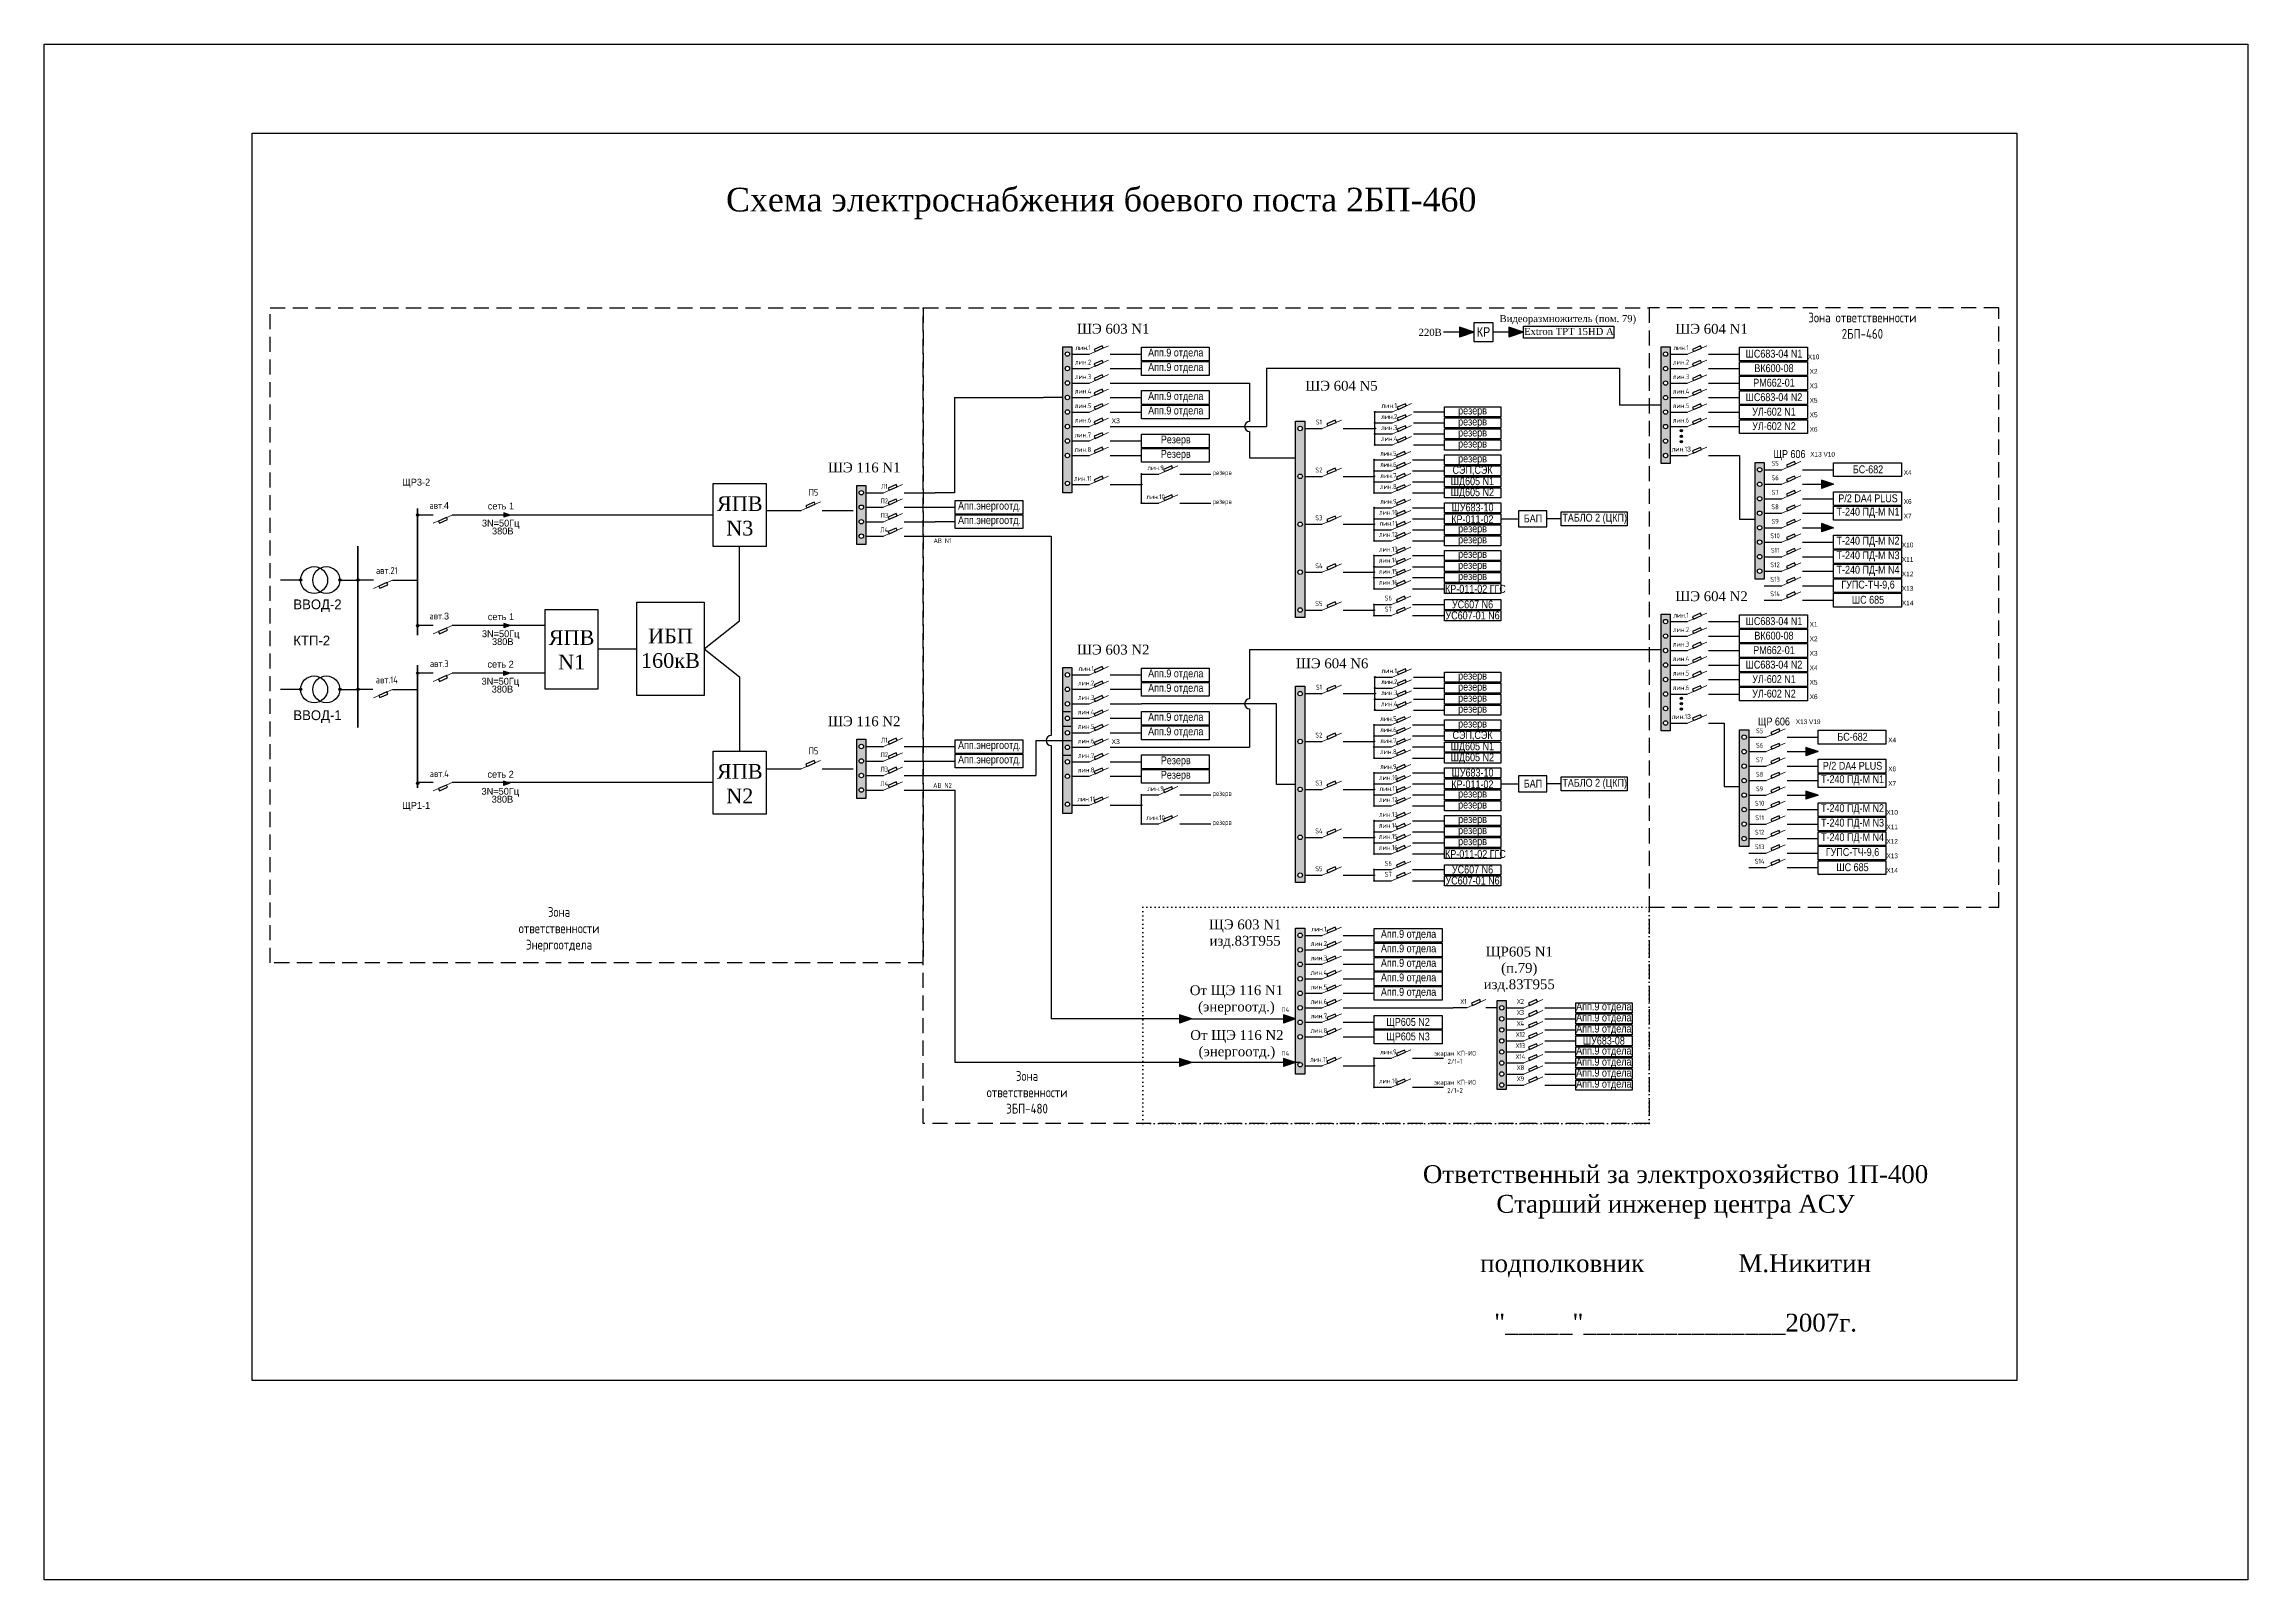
# Model space of a CAD drawing. Header units: millimetres. Extents: x 469 to 1373, y 421 to 976.
# Drawn here: x 1002.2 to 1373.1, y 656.2 to 914.8 of the extents above; entities that cross this region are included whole.
import ezdxf

# ---------------------------------------------------------------- set-up
doc = ezdxf.new("R2010")
doc.units = ezdxf.units.MM
doc.header["$LTSCALE"] = 0.1
doc.linetypes.add('ACAD_ISO07W100', pattern=[3, 0, -3])
doc.linetypes.add('DASHEDX2', pattern=[38.1, 25.4, -12.7])

msp = doc.modelspace()

# ---------------------------------------------------------------- hatches: boundary and pattern name
h = msp.add_hatch(color=256)
h.paths.add_polyline_path([(1240.44, 867.09), (1240.44, 866.26), (1242.9, 866.26)])
h.paths.add_polyline_path([(1242.9, 866.26), (1240.44, 866.26), (1240.44, 865.42)])
h = msp.add_hatch(color=256)
h.paths.add_polyline_path([(1248.74, 867.09), (1248.74, 866.26), (1251.19, 866.26)])
h.paths.add_polyline_path([(1251.19, 866.26), (1248.74, 866.26), (1248.74, 865.42)])
h = msp.add_hatch(color=256)
h.paths.add_polyline_path([(1175.21, 863.82), (1173.67, 863.82), (1173.67, 839.24), (1175.21, 839.24)])
h.paths.add_polyline_path([(1174.81, 847.95, -1), (1174.06, 847.95, -1)], flags=16)
h.paths.add_polyline_path([(1174.06, 850.39, -1), (1174.81, 850.39, -1)], flags=16)
h.paths.add_polyline_path([(1174.81, 845.51, -1), (1174.06, 845.51, -1)], flags=16)
h.paths.add_polyline_path([(1174.06, 852.83, -1), (1174.81, 852.83, -1)], flags=16)
h.paths.add_polyline_path([(1174.06, 855.27, -1), (1174.81, 855.27, -1)], flags=16)
h.paths.add_polyline_path([(1174.81, 840.81, -1), (1174.06, 840.81, -1)], flags=16)
h.paths.add_polyline_path([(1174.06, 857.71, -1), (1174.81, 857.71, -1)], flags=16)
h.paths.add_polyline_path([(1174.06, 860.15, -1), (1174.81, 860.15, -1)], flags=16)
h.paths.add_polyline_path([(1174.06, 862.59, -1), (1174.81, 862.59, -1)], flags=16)
h = msp.add_hatch(color=256)
h.paths.add_polyline_path([(1274.35, 844.16), (1275.89, 844.16), (1275.89, 863.81), (1274.35, 863.81)])
h.paths.add_polyline_path([(1275.5, 845.5, -1), (1274.75, 845.5, -1)], flags=16)
h.paths.add_polyline_path([(1274.75, 847.94, -1), (1275.5, 847.94, -1)], flags=16)
h.paths.add_polyline_path([(1274.75, 850.38, -1), (1275.5, 850.38, -1)], flags=16)
h.paths.add_polyline_path([(1274.75, 852.82, -1), (1275.5, 852.82, -1)], flags=16)
h.paths.add_polyline_path([(1274.75, 855.26, -1), (1275.5, 855.26, -1)], flags=16)
h.paths.add_polyline_path([(1274.75, 857.7, -1), (1275.5, 857.7, -1)], flags=16)
h.paths.add_polyline_path([(1274.75, 860.14, -1), (1275.5, 860.14, -1)], flags=16)
h.paths.add_polyline_path([(1274.75, 862.58, -1), (1275.5, 862.58, -1)], flags=16)
h = msp.add_hatch(color=256)
h.paths.add_polyline_path([(1212.85, 818.26), (1214.39, 818.26), (1214.39, 851.29), (1212.85, 851.29)])
h.paths.add_polyline_path([(1213.25, 833.93, -1), (1213.99, 833.93, -1)], flags=16)
h.paths.add_polyline_path([(1213.99, 825.87, -1), (1213.25, 825.87, -1)], flags=16)
h.paths.add_polyline_path([(1213.25, 842, -1), (1213.99, 842, -1)], flags=16)
h.paths.add_polyline_path([(1213.99, 819.49, -1), (1213.25, 819.49, -1)], flags=16)
h.paths.add_polyline_path([(1213.25, 850.06, -1), (1213.99, 850.06, -1)], flags=16)
h = msp.add_hatch(color=256)
h.paths.add_polyline_path([(1226.3, 852.85), (1226.21, 852.85), (1226.21, 852.77, 0.414214)], flags=17)
h.paths.add_polyline_path([(1226.13, 852.85, 0.414214), (1226.21, 852.77), (1226.21, 852.85), (1226.3, 852.85, 1)])
h = msp.add_hatch(color=256)
h.paths.add_polyline_path([(1226.3, 850.99), (1226.21, 850.99), (1226.21, 850.91, 0.414214)], flags=17)
h.paths.add_polyline_path([(1226.13, 850.99, 0.414214), (1226.21, 850.91), (1226.21, 850.99), (1226.3, 850.99, 1)])
h = msp.add_hatch(color=256)
h.paths.add_polyline_path([(1226.3, 850.06), (1226.21, 850.06), (1226.21, 849.98, 0.414214)], flags=17)
h.paths.add_polyline_path([(1226.13, 850.06, 0.414214), (1226.21, 849.98), (1226.21, 850.06), (1226.3, 850.06, 1)])
h = msp.add_hatch(color=256)
h.paths.add_polyline_path([(1277.77, 849.86, 0.420569), (1277.57, 849.67), (1277.77, 849.67, -0.010825)])
h.paths.add_polyline_path([(1277.77, 849.67), (1277.57, 849.67, 0.420569), (1277.77, 849.47, -0.010825)])
h.paths.add_polyline_path([(1277.96, 849.67, 0.407887), (1277.77, 849.86, 0.010825), (1277.77, 849.67, 0.010825), (1277.77, 849.47, 0.407887)])
h = msp.add_hatch(color=256)
h.paths.add_polyline_path([(1277.77, 849.76, 0.420569), (1277.67, 849.67), (1277.77, 849.67, -0.010825)])
h.paths.add_polyline_path([(1277.77, 849.67), (1277.67, 849.67, 0.420569), (1277.77, 849.57, -0.010825)])
h.paths.add_polyline_path([(1277.86, 849.67, 0.407887), (1277.77, 849.76, 0.010825), (1277.77, 849.67, 0.010825), (1277.77, 849.57, 0.407887)])
h = msp.add_hatch(color=256)
h.paths.add_polyline_path([(1226.3, 849.14), (1226.21, 849.14), (1226.21, 849.05, 0.414214)], flags=17)
h.paths.add_polyline_path([(1226.13, 849.14, 0.414214), (1226.21, 849.05), (1226.21, 849.14), (1226.3, 849.14, 1)])
h = msp.add_hatch(color=256)
h.paths.add_polyline_path([(1226.3, 847.28), (1226.21, 847.28), (1226.21, 847.2, 0.414214)], flags=17)
h.paths.add_polyline_path([(1226.13, 847.28, 0.414214), (1226.21, 847.2), (1226.21, 847.28), (1226.3, 847.28, 1)])
h = msp.add_hatch(color=256)
h.paths.add_polyline_path([(1277.77, 848.95, 0.420569), (1277.57, 848.75), (1277.77, 848.75, -0.010825)])
h.paths.add_polyline_path([(1277.77, 848.75), (1277.57, 848.75, 0.420569), (1277.77, 848.56, -0.010825)])
h.paths.add_polyline_path([(1277.96, 848.75, 0.407887), (1277.77, 848.95, 0.010825), (1277.77, 848.75, 0.010825), (1277.77, 848.56, 0.407887)])
h = msp.add_hatch(color=256)
h.paths.add_polyline_path([(1277.77, 848.04, 0.420569), (1277.57, 847.84), (1277.77, 847.84, -0.010825)])
h.paths.add_polyline_path([(1277.77, 847.84), (1277.57, 847.84, 0.420569), (1277.77, 847.64, -0.010825)])
h.paths.add_polyline_path([(1277.96, 847.84, 0.407887), (1277.77, 848.04, 0.010825), (1277.77, 847.84, 0.010825), (1277.77, 847.64, 0.407887)])
h = msp.add_hatch(color=256)
h.paths.add_polyline_path([(1277.77, 848.85, 0.420569), (1277.67, 848.75), (1277.77, 848.75, -0.010825)])
h.paths.add_polyline_path([(1277.77, 848.75), (1277.67, 848.75, 0.420569), (1277.77, 848.65, -0.010825)])
h.paths.add_polyline_path([(1277.86, 848.75, 0.407887), (1277.77, 848.85, 0.010825), (1277.77, 848.75, 0.010825), (1277.77, 848.65, 0.407887)])
h = msp.add_hatch(color=256)
h.paths.add_polyline_path([(1277.77, 847.94, 0.420569), (1277.67, 847.84), (1277.77, 847.84, -0.010825)])
h.paths.add_polyline_path([(1277.77, 847.84), (1277.67, 847.84, 0.420569), (1277.77, 847.74, -0.010825)])
h.paths.add_polyline_path([(1277.86, 847.84, 0.407887), (1277.77, 847.94, 0.010825), (1277.77, 847.84, 0.010825), (1277.77, 847.74, 0.407887)])
h = msp.add_hatch(color=256)
h.paths.add_polyline_path([(1186.97, 842.37), (1186.89, 842.37), (1186.89, 842.29, 0.414214)], flags=17)
h.paths.add_polyline_path([(1186.8, 842.37, 0.414214), (1186.89, 842.29), (1186.89, 842.37), (1186.97, 842.37, 1)])
h = msp.add_hatch(color=256)
h.paths.add_polyline_path([(1226.15, 844.78), (1226.07, 844.78), (1226.07, 844.7, 0.414214)], flags=17)
h.paths.add_polyline_path([(1225.98, 844.78, 0.414214), (1226.07, 844.7), (1226.07, 844.78), (1226.15, 844.78, 1)])
h = msp.add_hatch(color=256)
h.paths.add_polyline_path([(1226.15, 842.93), (1226.07, 842.93), (1226.07, 842.84, 0.414214)], flags=17)
h.paths.add_polyline_path([(1225.98, 842.93, 0.414214), (1226.07, 842.84), (1226.07, 842.93), (1226.15, 842.93, 1)])
h = msp.add_hatch(color=256)
h.paths.add_polyline_path([(1226.15, 842), (1226.07, 842), (1226.07, 841.92, 0.414214)], flags=17)
h.paths.add_polyline_path([(1225.98, 842, 0.414214), (1226.07, 841.92), (1226.07, 842), (1226.15, 842, 1)])
h = msp.add_hatch(color=256)
h.paths.add_polyline_path([(1290.18, 824.69), (1291.72, 824.69), (1291.72, 844.34), (1290.18, 844.34)])
h.paths.add_polyline_path([(1291.33, 826.03, -1), (1290.58, 826.03, -1)], flags=16)
h.paths.add_polyline_path([(1290.58, 828.47, -1), (1291.33, 828.47, -1)], flags=16)
h.paths.add_polyline_path([(1290.58, 830.91, -1), (1291.33, 830.91, -1)], flags=16)
h.paths.add_polyline_path([(1290.58, 833.35, -1), (1291.33, 833.35, -1)], flags=16)
h.paths.add_polyline_path([(1290.58, 835.79, -1), (1291.33, 835.79, -1)], flags=16)
h.paths.add_polyline_path([(1290.58, 838.23, -1), (1291.33, 838.23, -1)], flags=16)
h.paths.add_polyline_path([(1290.58, 840.67, -1), (1291.33, 840.67, -1)], flags=16)
h.paths.add_polyline_path([(1290.58, 843.11, -1), (1291.33, 843.11, -1)], flags=16)
h = msp.add_hatch(color=256)
h.paths.add_polyline_path([(1140.52, 840.47), (1138.99, 840.47), (1138.99, 830.5), (1140.52, 830.5)])
h.paths.add_polyline_path([(1139.38, 839.24, -1), (1140.13, 839.24, -1)], flags=16)
h.paths.add_polyline_path([(1140.13, 836.8, -1), (1139.38, 836.8, -1)], flags=16)
h.paths.add_polyline_path([(1140.13, 834.36, -1), (1139.38, 834.36, -1)], flags=16)
h.paths.add_polyline_path([(1140.13, 831.92, -1), (1139.38, 831.92, -1)], flags=16)
h = msp.add_hatch(color=256)
h.paths.add_polyline_path([(1186.97, 840.63), (1186.89, 840.63), (1186.89, 840.55, 0.414214)], flags=17)
h.paths.add_polyline_path([(1186.8, 840.63, 0.414214), (1186.89, 840.55), (1186.89, 840.63), (1186.97, 840.63, 1)])
h = msp.add_hatch(color=256)
h.paths.add_polyline_path([(1226.15, 841.07), (1226.07, 841.07), (1226.07, 840.99, 0.414214)], flags=17)
h.paths.add_polyline_path([(1225.98, 841.07, 0.414214), (1226.07, 840.99), (1226.07, 841.07), (1226.15, 841.07, 1)])
h = msp.add_hatch(color=256)
h.paths.add_polyline_path([(1226.15, 839.21), (1226.07, 839.21), (1226.07, 839.13, 0.414214)], flags=17)
h.paths.add_polyline_path([(1225.98, 839.21, 0.414214), (1226.07, 839.13), (1226.07, 839.21), (1226.15, 839.21, 1)])
h = msp.add_hatch(color=256)
h.paths.add_polyline_path([(1301.35, 841.37), (1301.35, 840.67), (1303.4, 840.67)])
h.paths.add_polyline_path([(1303.4, 840.67), (1301.35, 840.67), (1301.35, 839.98)])
h = msp.add_hatch(color=256)
h.paths.add_polyline_path([(1065.07, 835.69, 0.420569), (1064.87, 835.49), (1065.07, 835.49, -0.010825)])
h.paths.add_polyline_path([(1065.07, 835.49), (1064.87, 835.49, 0.420569), (1065.07, 835.29, -0.010825)])
h.paths.add_polyline_path([(1065.27, 835.49, 0.407887), (1065.07, 835.69, 0.010825), (1065.07, 835.49, 0.010825), (1065.07, 835.29, 0.407887)])
h = msp.add_hatch(color=256)
h.paths.add_polyline_path([(1065.07, 835.59, 0.420569), (1064.97, 835.49), (1065.07, 835.49, -0.010825)])
h.paths.add_polyline_path([(1065.07, 835.49), (1064.97, 835.49, 0.420569), (1065.07, 835.39, -0.010825)])
h.paths.add_polyline_path([(1065.17, 835.49, 0.407887), (1065.07, 835.59, 0.010825), (1065.07, 835.49, 0.010825), (1065.07, 835.39, 0.407887)])
h = msp.add_hatch(color=256)
h.paths.add_polyline_path([(1079.61, 835.85), (1079.61, 835.49), (1080.67, 835.49)])
h.paths.add_polyline_path([(1080.67, 835.49), (1079.61, 835.49), (1079.61, 835.13)])
h = msp.add_hatch(color=256)
h.paths.add_polyline_path([(1186.97, 837.49), (1186.89, 837.49), (1186.89, 837.41, 0.414214)], flags=17)
h.paths.add_polyline_path([(1186.8, 837.49, 0.414214), (1186.89, 837.41), (1186.89, 837.49), (1186.97, 837.49, 1)])
h = msp.add_hatch(color=256)
h.paths.add_polyline_path([(1226.15, 836.72), (1226.07, 836.72), (1226.07, 836.64, 0.414214)], flags=17)
h.paths.add_polyline_path([(1225.98, 836.72, 0.414214), (1226.07, 836.64), (1226.07, 836.72), (1226.15, 836.72, 1)])
h = msp.add_hatch(color=256)
h.paths.add_polyline_path([(1226.15, 834.86), (1226.07, 834.86), (1226.07, 834.78, 0.414214)], flags=17)
h.paths.add_polyline_path([(1225.98, 834.86, 0.414214), (1226.07, 834.78), (1226.07, 834.86), (1226.15, 834.86, 1)])
h = msp.add_hatch(color=256)
h.paths.add_polyline_path([(1226.15, 833.93), (1226.07, 833.93), (1226.07, 833.85, 0.414214)], flags=17)
h.paths.add_polyline_path([(1225.98, 833.93, 0.414214), (1226.07, 833.85), (1226.07, 833.93), (1226.15, 833.93, 1)])
h = msp.add_hatch(color=256)
h.paths.add_polyline_path([(1226.15, 833), (1226.07, 833), (1226.07, 832.92, 0.414214)], flags=17)
h.paths.add_polyline_path([(1225.98, 833, 0.414214), (1226.07, 832.92), (1226.07, 833), (1226.15, 833, 1)])
h = msp.add_hatch(color=256)
h.paths.add_polyline_path([(1226.15, 831.15), (1226.07, 831.15), (1226.07, 831.06, 0.414214)], flags=17)
h.paths.add_polyline_path([(1225.98, 831.15, 0.414214), (1226.07, 831.06), (1226.07, 831.15), (1226.15, 831.15, 1)])
h = msp.add_hatch(color=256)
h.paths.add_polyline_path([(1301.35, 834.05), (1301.35, 833.35), (1303.4, 833.35)])
h.paths.add_polyline_path([(1303.4, 833.35), (1301.35, 833.35), (1301.35, 832.66)])
h = msp.add_hatch(color=256)
h.paths.add_polyline_path([(1226.15, 828.65), (1226.07, 828.65), (1226.07, 828.57, 0.414214)], flags=17)
h.paths.add_polyline_path([(1225.98, 828.65, 0.414214), (1226.07, 828.57), (1226.07, 828.65), (1226.15, 828.65, 1)])
h = msp.add_hatch(color=256)
h.paths.add_polyline_path([(1045.39, 824.73, 0.420569), (1045.19, 824.53), (1045.39, 824.53, -0.010825)])
h.paths.add_polyline_path([(1045.39, 824.53), (1045.19, 824.53, 0.420569), (1045.39, 824.34, -0.010825)])
h.paths.add_polyline_path([(1045.58, 824.53, 0.407887), (1045.39, 824.73, 0.010825), (1045.39, 824.53, 0.010825), (1045.39, 824.34, 0.407887)])
h = msp.add_hatch(color=256)
h.paths.add_polyline_path([(1052, 824.73, 0.420569), (1051.8, 824.53), (1052, 824.53, -0.010825)])
h.paths.add_polyline_path([(1052, 824.53), (1051.8, 824.53, 0.420569), (1052, 824.34, -0.010825)])
h.paths.add_polyline_path([(1052.19, 824.53, 0.407887), (1052, 824.73, 0.010825), (1052, 824.53, 0.010825), (1052, 824.34, 0.407887)])
h = msp.add_hatch(color=256)
h.paths.add_polyline_path([(1052, 824.63, 0.420569), (1051.9, 824.53), (1052, 824.53, -0.010825)])
h.paths.add_polyline_path([(1052, 824.53), (1051.9, 824.53, 0.420569), (1052, 824.44, -0.010825)])
h.paths.add_polyline_path([(1052.1, 824.53, 0.407887), (1052, 824.63, 0.010825), (1052, 824.53, 0.010825), (1052, 824.44, 0.407887)])
h = msp.add_hatch(color=256)
h.paths.add_polyline_path([(1055.04, 824.73, 0.420569), (1054.84, 824.53), (1055.03, 824.53, -0.010825)])
h.paths.add_polyline_path([(1055.03, 824.53), (1054.84, 824.53, 0.420569), (1055.04, 824.34, -0.010825)])
h.paths.add_polyline_path([(1055.23, 824.53, 0.407887), (1055.04, 824.73, 0.010825), (1055.03, 824.53, 0.010825), (1055.04, 824.34, 0.407887)])
h = msp.add_hatch(color=256)
h.paths.add_polyline_path([(1055.04, 824.63, 0.420569), (1054.94, 824.53), (1055.03, 824.53, -0.010825)])
h.paths.add_polyline_path([(1055.03, 824.53), (1054.94, 824.53, 0.420569), (1055.04, 824.44, -0.010825)])
h.paths.add_polyline_path([(1055.13, 824.53, 0.407887), (1055.04, 824.63, 0.010825), (1055.03, 824.53, 0.010825), (1055.04, 824.44, 0.407887)])
h = msp.add_hatch(color=256)
h.paths.add_polyline_path([(1226.15, 826.79), (1226.07, 826.79), (1226.07, 826.71, 0.414214)], flags=17)
h.paths.add_polyline_path([(1225.98, 826.79, 0.414214), (1226.07, 826.71), (1226.07, 826.79), (1226.15, 826.79, 1)])
h = msp.add_hatch(color=256)
h.paths.add_polyline_path([(1226.15, 825.87), (1226.07, 825.87), (1226.07, 825.78, 0.414214)], flags=17)
h.paths.add_polyline_path([(1225.98, 825.87, 0.414214), (1226.07, 825.78), (1226.07, 825.87), (1226.15, 825.87, 1)])
h = msp.add_hatch(color=256)
h.paths.add_polyline_path([(1226.15, 824.94), (1226.07, 824.94), (1226.07, 824.85, 0.414214)], flags=17)
h.paths.add_polyline_path([(1225.98, 824.94, 0.414214), (1226.07, 824.85), (1226.07, 824.94), (1226.15, 824.94, 1)])
h = msp.add_hatch(color=256)
h.paths.add_polyline_path([(1226.15, 823.08), (1226.07, 823.08), (1226.07, 823, 0.414214)], flags=17)
h.paths.add_polyline_path([(1225.98, 823.08, 0.414214), (1226.07, 823), (1226.07, 823.08), (1226.15, 823.08, 1)])
h = msp.add_hatch(color=256)
h.paths.add_polyline_path([(1226.15, 820.42), (1226.07, 820.42), (1226.07, 820.34, 0.414214)], flags=17)
h.paths.add_polyline_path([(1225.98, 820.42, 0.414214), (1226.07, 820.34), (1226.07, 820.42), (1226.15, 820.42, 1)])
h = msp.add_hatch(color=256)
h.paths.add_polyline_path([(1065.07, 817.06, 0.420569), (1064.87, 816.86), (1065.07, 816.86, -0.010825)])
h.paths.add_polyline_path([(1065.07, 816.86), (1064.87, 816.86, 0.420569), (1065.07, 816.66, -0.010825)])
h.paths.add_polyline_path([(1065.27, 816.86, 0.407887), (1065.07, 817.06, 0.010825), (1065.07, 816.86, 0.010825), (1065.07, 816.66, 0.407887)])
h = msp.add_hatch(color=256)
h.paths.add_polyline_path([(1065.07, 816.96, 0.420569), (1064.97, 816.86), (1065.07, 816.86, -0.010825)])
h.paths.add_polyline_path([(1065.07, 816.86), (1064.97, 816.86, 0.420569), (1065.07, 816.76, -0.010825)])
h.paths.add_polyline_path([(1065.17, 816.86, 0.407887), (1065.07, 816.96, 0.010825), (1065.07, 816.86, 0.010825), (1065.07, 816.76, 0.407887)])
h = msp.add_hatch(color=256)
h.paths.add_polyline_path([(1079.61, 817.22), (1079.61, 816.86), (1080.67, 816.86)])
h.paths.add_polyline_path([(1080.67, 816.86), (1079.61, 816.86), (1079.61, 816.5)])
h = msp.add_hatch(color=256)
h.paths.add_polyline_path([(1226.15, 819.49), (1226.07, 819.49), (1226.07, 819.41, 0.414214)], flags=17)
h.paths.add_polyline_path([(1225.98, 819.49, 0.414214), (1226.07, 819.41), (1226.07, 819.49), (1226.15, 819.49, 1)])
h = msp.add_hatch(color=256)
h.paths.add_polyline_path([(1226.15, 818.56), (1226.07, 818.56), (1226.07, 818.48, 0.414214)], flags=17)
h.paths.add_polyline_path([(1225.98, 818.56, 0.414214), (1226.07, 818.48), (1226.07, 818.56), (1226.15, 818.56, 1)])
h = msp.add_hatch(color=256)
h.paths.add_polyline_path([(1274.35, 799.13), (1275.89, 799.13), (1275.89, 818.78), (1274.35, 818.78)])
h.paths.add_polyline_path([(1275.5, 800.47, -1), (1274.75, 800.47, -1)], flags=16)
h.paths.add_polyline_path([(1274.75, 802.91, -1), (1275.5, 802.91, -1)], flags=16)
h.paths.add_polyline_path([(1274.75, 805.35, -1), (1275.5, 805.35, -1)], flags=16)
h.paths.add_polyline_path([(1274.75, 807.79, -1), (1275.5, 807.79, -1)], flags=16)
h.paths.add_polyline_path([(1274.75, 810.23, -1), (1275.5, 810.23, -1)], flags=16)
h.paths.add_polyline_path([(1274.75, 812.67, -1), (1275.5, 812.67, -1)], flags=16)
h.paths.add_polyline_path([(1274.75, 815.11, -1), (1275.5, 815.11, -1)], flags=16)
h.paths.add_polyline_path([(1274.75, 817.55, -1), (1275.5, 817.55, -1)], flags=16)
h = msp.add_hatch(color=256)
h.paths.add_polyline_path([(1065.07, 809.05, 0.420569), (1064.87, 808.86), (1065.07, 808.86, -0.010825)])
h.paths.add_polyline_path([(1065.07, 808.86), (1064.87, 808.86, 0.420569), (1065.07, 808.66, -0.010825)])
h.paths.add_polyline_path([(1065.27, 808.86, 0.407887), (1065.07, 809.05, 0.010825), (1065.07, 808.86, 0.010825), (1065.07, 808.66, 0.407887)])
h = msp.add_hatch(color=256)
h.paths.add_polyline_path([(1065.07, 808.96, 0.420569), (1064.97, 808.86), (1065.07, 808.86, -0.010825)])
h.paths.add_polyline_path([(1065.07, 808.86), (1064.97, 808.86, 0.420569), (1065.07, 808.76, -0.010825)])
h.paths.add_polyline_path([(1065.17, 808.86, 0.407887), (1065.07, 808.96, 0.010825), (1065.07, 808.86, 0.010825), (1065.07, 808.76, 0.407887)])
h = msp.add_hatch(color=256)
h.paths.add_polyline_path([(1079.55, 809.22), (1079.55, 808.86), (1080.62, 808.86)])
h.paths.add_polyline_path([(1080.62, 808.86), (1079.55, 808.86), (1079.55, 808.49)])
h = msp.add_hatch(color=256)
h.paths.add_polyline_path([(1175.21, 809.81), (1173.67, 809.81), (1173.67, 785.22), (1175.21, 785.22)])
h.paths.add_polyline_path([(1174.81, 793.94, -1), (1174.06, 793.94, -1)], flags=16)
h.paths.add_polyline_path([(1174.06, 796.38, -1), (1174.81, 796.38, -1)], flags=16)
h.paths.add_polyline_path([(1174.81, 791.5, -1), (1174.06, 791.5, -1)], flags=16)
h.paths.add_polyline_path([(1174.06, 798.82, -1), (1174.81, 798.82, -1)], flags=16)
h.paths.add_polyline_path([(1174.06, 801.26, -1), (1174.81, 801.26, -1)], flags=16)
h.paths.add_polyline_path([(1174.81, 786.79, -1), (1174.06, 786.79, -1)], flags=16)
h.paths.add_polyline_path([(1174.06, 803.7, -1), (1174.81, 803.7, -1)], flags=16)
h.paths.add_polyline_path([(1174.06, 806.14, -1), (1174.81, 806.14, -1)], flags=16)
h.paths.add_polyline_path([(1174.06, 808.58, -1), (1174.81, 808.58, -1)], flags=16)
h = msp.add_hatch(color=256)
h.paths.add_polyline_path([(1045.39, 806.32, 0.420569), (1045.19, 806.12), (1045.39, 806.12, -0.010825)])
h.paths.add_polyline_path([(1045.39, 806.12), (1045.19, 806.12, 0.420569), (1045.39, 805.92, -0.010825)])
h.paths.add_polyline_path([(1045.58, 806.12, 0.407887), (1045.39, 806.32, 0.010825), (1045.39, 806.12, 0.010825), (1045.39, 805.92, 0.407887)])
h = msp.add_hatch(color=256)
h.paths.add_polyline_path([(1045.39, 806.22, 0.420569), (1045.29, 806.12), (1045.39, 806.12, -0.010825)])
h.paths.add_polyline_path([(1045.39, 806.12), (1045.29, 806.12, 0.420569), (1045.39, 806.02, -0.010825)])
h.paths.add_polyline_path([(1045.49, 806.12, 0.407887), (1045.39, 806.22, 0.010825), (1045.39, 806.12, 0.010825), (1045.39, 806.02, 0.407887)])
h = msp.add_hatch(color=256)
h.paths.add_polyline_path([(1052, 806.32, 0.420569), (1051.8, 806.12), (1052, 806.12, -0.010825)])
h.paths.add_polyline_path([(1052, 806.12), (1051.8, 806.12, 0.420569), (1052, 805.92, -0.010825)])
h.paths.add_polyline_path([(1052.19, 806.12, 0.407887), (1052, 806.32, 0.010825), (1052, 806.12, 0.010825), (1052, 805.92, 0.407887)])
h = msp.add_hatch(color=256)
h.paths.add_polyline_path([(1052, 806.22, 0.420569), (1051.9, 806.12), (1052, 806.12, -0.010825)])
h.paths.add_polyline_path([(1052, 806.12), (1051.9, 806.12, 0.420569), (1052, 806.02, -0.010825)])
h.paths.add_polyline_path([(1052.1, 806.12, 0.407887), (1052, 806.22, 0.010825), (1052, 806.12, 0.010825), (1052, 806.02, 0.407887)])
h = msp.add_hatch(color=256)
h.paths.add_polyline_path([(1052, 806.22, 0.420569), (1051.9, 806.12), (1052, 806.12, -0.010825)])
h.paths.add_polyline_path([(1052, 806.12), (1051.9, 806.12, 0.420569), (1052, 806.02, -0.010825)])
h.paths.add_polyline_path([(1052.1, 806.12, 0.407887), (1052, 806.22, 0.010825), (1052, 806.12, 0.010825), (1052, 806.02, 0.407887)])
h = msp.add_hatch(color=256)
h.paths.add_polyline_path([(1055.04, 806.32, 0.420569), (1054.84, 806.12), (1055.03, 806.12, -0.010825)])
h.paths.add_polyline_path([(1055.03, 806.12), (1054.84, 806.12, 0.420569), (1055.04, 805.92, -0.010825)])
h.paths.add_polyline_path([(1055.23, 806.12, 0.407887), (1055.04, 806.32, 0.010825), (1055.03, 806.12, 0.010825), (1055.04, 805.92, 0.407887)])
h = msp.add_hatch(color=256)
h.paths.add_polyline_path([(1055.04, 806.22, 0.420569), (1054.94, 806.12), (1055.03, 806.12, -0.010825)])
h.paths.add_polyline_path([(1055.03, 806.12), (1054.94, 806.12, 0.420569), (1055.04, 806.02, -0.010825)])
h.paths.add_polyline_path([(1055.13, 806.12, 0.407887), (1055.04, 806.22, 0.010825), (1055.03, 806.12, 0.010825), (1055.04, 806.02, 0.407887)])
h = msp.add_hatch(color=256)
h.paths.add_polyline_path([(1212.85, 773.62), (1214.39, 773.62), (1214.39, 806.65), (1212.85, 806.65)])
h.paths.add_polyline_path([(1213.25, 789.29, -1), (1213.99, 789.29, -1)], flags=16)
h.paths.add_polyline_path([(1213.99, 781.22, -1), (1213.25, 781.22, -1)], flags=16)
h.paths.add_polyline_path([(1213.25, 797.36, -1), (1213.99, 797.36, -1)], flags=16)
h.paths.add_polyline_path([(1213.99, 774.85, -1), (1213.25, 774.85, -1)], flags=16)
h.paths.add_polyline_path([(1213.25, 805.42, -1), (1213.99, 805.42, -1)], flags=16)
h = msp.add_hatch(color=256)
h.paths.add_polyline_path([(1226.3, 808.21), (1226.21, 808.21), (1226.21, 808.13, 0.414214)], flags=17)
h.paths.add_polyline_path([(1226.13, 808.21, 0.414214), (1226.21, 808.13), (1226.21, 808.21), (1226.3, 808.21, 1)])
h = msp.add_hatch(color=256)
h.paths.add_polyline_path([(1226.3, 806.35), (1226.21, 806.35), (1226.21, 806.27, 0.414214)], flags=17)
h.paths.add_polyline_path([(1226.13, 806.35, 0.414214), (1226.21, 806.27), (1226.21, 806.35), (1226.3, 806.35, 1)])
h = msp.add_hatch(color=256)
h.paths.add_polyline_path([(1226.3, 805.42), (1226.21, 805.42), (1226.21, 805.34, 0.414214)], flags=17)
h.paths.add_polyline_path([(1226.13, 805.42, 0.414214), (1226.21, 805.34), (1226.21, 805.42), (1226.3, 805.42, 1)])
h = msp.add_hatch(color=256)
h.paths.add_polyline_path([(1226.3, 804.49), (1226.21, 804.49), (1226.21, 804.41, 0.414214)], flags=17)
h.paths.add_polyline_path([(1226.13, 804.49, 0.414214), (1226.21, 804.41), (1226.21, 804.49), (1226.3, 804.49, 1)])
h = msp.add_hatch(color=256)
h.paths.add_polyline_path([(1226.3, 802.64), (1226.21, 802.64), (1226.21, 802.55, 0.414214)], flags=17)
h.paths.add_polyline_path([(1226.13, 802.64, 0.414214), (1226.21, 802.55), (1226.21, 802.64), (1226.3, 802.64, 1)])
h = msp.add_hatch(color=256)
h.paths.add_polyline_path([(1277.77, 804.84, 0.420569), (1277.57, 804.64), (1277.77, 804.64, -0.010825)])
h.paths.add_polyline_path([(1277.77, 804.64), (1277.57, 804.64, 0.420569), (1277.77, 804.44, -0.010825)])
h.paths.add_polyline_path([(1277.96, 804.64, 0.407887), (1277.77, 804.84, 0.010825), (1277.77, 804.64, 0.010825), (1277.77, 804.44, 0.407887)])
h = msp.add_hatch(color=256)
h.paths.add_polyline_path([(1277.77, 803.92, 0.420569), (1277.57, 803.72), (1277.77, 803.72, -0.010825)])
h.paths.add_polyline_path([(1277.77, 803.72), (1277.57, 803.72, 0.420569), (1277.77, 803.53, -0.010825)])
h.paths.add_polyline_path([(1277.96, 803.72, 0.407887), (1277.77, 803.92, 0.010825), (1277.77, 803.72, 0.010825), (1277.77, 803.53, 0.407887)])
h = msp.add_hatch(color=256)
h.paths.add_polyline_path([(1277.77, 803.01, 0.420569), (1277.57, 802.81), (1277.77, 802.81, -0.010825)])
h.paths.add_polyline_path([(1277.77, 802.81), (1277.57, 802.81, 0.420569), (1277.77, 802.61, -0.010825)])
h.paths.add_polyline_path([(1277.96, 802.81, 0.407887), (1277.77, 803.01, 0.010825), (1277.77, 802.81, 0.010825), (1277.77, 802.61, 0.407887)])
h = msp.add_hatch(color=256)
h.paths.add_polyline_path([(1277.77, 804.74, 0.420569), (1277.67, 804.64), (1277.77, 804.64, -0.010825)])
h.paths.add_polyline_path([(1277.77, 804.64), (1277.67, 804.64, 0.420569), (1277.77, 804.54, -0.010825)])
h.paths.add_polyline_path([(1277.86, 804.64, 0.407887), (1277.77, 804.74, 0.010825), (1277.77, 804.64, 0.010825), (1277.77, 804.54, 0.407887)])
h = msp.add_hatch(color=256)
h.paths.add_polyline_path([(1277.77, 803.82, 0.420569), (1277.67, 803.72), (1277.77, 803.72, -0.010825)])
h.paths.add_polyline_path([(1277.77, 803.72), (1277.67, 803.72, 0.420569), (1277.77, 803.63, -0.010825)])
h.paths.add_polyline_path([(1277.86, 803.72, 0.407887), (1277.77, 803.82, 0.010825), (1277.77, 803.72, 0.010825), (1277.77, 803.63, 0.407887)])
h = msp.add_hatch(color=256)
h.paths.add_polyline_path([(1277.77, 802.91, 0.420569), (1277.67, 802.81), (1277.77, 802.81, -0.010825)])
h.paths.add_polyline_path([(1277.77, 802.81), (1277.67, 802.81, 0.420569), (1277.77, 802.71, -0.010825)])
h.paths.add_polyline_path([(1277.86, 802.81, 0.407887), (1277.77, 802.91, 0.010825), (1277.77, 802.81, 0.010825), (1277.77, 802.71, 0.407887)])
h = msp.add_hatch(color=256)
h.paths.add_polyline_path([(1138.99, 787.77), (1140.52, 787.77), (1140.52, 797.74), (1138.99, 797.74)])
h.paths.add_polyline_path([(1140.13, 796.51, -1), (1139.38, 796.51, -1)], flags=16)
h.paths.add_polyline_path([(1140.13, 794.07, -1), (1139.38, 794.07, -1)], flags=16)
h.paths.add_polyline_path([(1140.13, 791.63, -1), (1139.38, 791.63, -1)], flags=16)
h.paths.add_polyline_path([(1140.13, 789.19, -1), (1139.38, 789.19, -1)], flags=16)
h = msp.add_hatch(color=256)
h.paths.add_polyline_path([(1226.15, 800.14), (1226.07, 800.14), (1226.07, 800.06, 0.414214)], flags=17)
h.paths.add_polyline_path([(1225.98, 800.14, 0.414214), (1226.07, 800.06), (1226.07, 800.14), (1226.15, 800.14, 1)])
h = msp.add_hatch(color=256)
h.paths.add_polyline_path([(1226.15, 798.29), (1226.07, 798.29), (1226.07, 798.2, 0.414214)], flags=17)
h.paths.add_polyline_path([(1225.98, 798.29, 0.414214), (1226.07, 798.2), (1226.07, 798.29), (1226.15, 798.29, 1)])
h = msp.add_hatch(color=256)
h.paths.add_polyline_path([(1287.57, 779.67), (1289.11, 779.67), (1289.11, 799.32), (1287.57, 799.32)])
h.paths.add_polyline_path([(1288.71, 781.01, -1), (1287.97, 781.01, -1)], flags=16)
h.paths.add_polyline_path([(1287.97, 783.45, -1), (1288.71, 783.45, -1)], flags=16)
h.paths.add_polyline_path([(1287.97, 785.89, -1), (1288.71, 785.89, -1)], flags=16)
h.paths.add_polyline_path([(1287.97, 788.33, -1), (1288.71, 788.33, -1)], flags=16)
h.paths.add_polyline_path([(1287.97, 790.77, -1), (1288.71, 790.77, -1)], flags=16)
h.paths.add_polyline_path([(1287.97, 793.21, -1), (1288.71, 793.21, -1)], flags=16)
h.paths.add_polyline_path([(1287.97, 795.65, -1), (1288.71, 795.65, -1)], flags=16)
h.paths.add_polyline_path([(1287.97, 798.09, -1), (1288.71, 798.09, -1)], flags=16)
h = msp.add_hatch(color=256)
h.paths.add_polyline_path([(1226.15, 797.36), (1226.07, 797.36), (1226.07, 797.27, 0.414214)], flags=17)
h.paths.add_polyline_path([(1225.98, 797.36, 0.414214), (1226.07, 797.27), (1226.07, 797.36), (1226.15, 797.36, 1)])
h = msp.add_hatch(color=256)
h.paths.add_polyline_path([(1226.15, 796.43), (1226.07, 796.43), (1226.07, 796.35, 0.414214)], flags=17)
h.paths.add_polyline_path([(1225.98, 796.43, 0.414214), (1226.07, 796.35), (1226.07, 796.43), (1226.15, 796.43, 1)])
h = msp.add_hatch(color=256)
h.paths.add_polyline_path([(1226.15, 794.57), (1226.07, 794.57), (1226.07, 794.49, 0.414214)], flags=17)
h.paths.add_polyline_path([(1225.98, 794.57, 0.414214), (1226.07, 794.49), (1226.07, 794.57), (1226.15, 794.57, 1)])
h = msp.add_hatch(color=256)
h.paths.add_polyline_path([(1298.74, 796.34), (1298.74, 795.65), (1300.79, 795.65)])
h.paths.add_polyline_path([(1300.79, 795.65), (1298.74, 795.65), (1298.74, 794.95)])
h = msp.add_hatch(color=256)
h.paths.add_polyline_path([(1065.07, 790.52, 0.420569), (1064.87, 790.32), (1065.07, 790.32, -0.010825)])
h.paths.add_polyline_path([(1065.07, 790.32), (1064.87, 790.32, 0.420569), (1065.07, 790.13, -0.010825)])
h.paths.add_polyline_path([(1065.27, 790.32, 0.407887), (1065.07, 790.52, 0.010825), (1065.07, 790.32, 0.010825), (1065.07, 790.13, 0.407887)])
h = msp.add_hatch(color=256)
h.paths.add_polyline_path([(1065.07, 790.42, 0.420569), (1064.97, 790.32), (1065.07, 790.32, -0.010825)])
h.paths.add_polyline_path([(1065.07, 790.32), (1064.97, 790.32, 0.420569), (1065.07, 790.22, -0.010825)])
h.paths.add_polyline_path([(1065.17, 790.32, 0.407887), (1065.07, 790.42, 0.010825), (1065.07, 790.32, 0.010825), (1065.07, 790.22, 0.407887)])
h = msp.add_hatch(color=256)
h.paths.add_polyline_path([(1079.55, 790.69), (1079.55, 790.32), (1080.62, 790.32)])
h.paths.add_polyline_path([(1080.62, 790.32), (1079.55, 790.32), (1079.55, 789.96)])
h = msp.add_hatch(color=256)
h.paths.add_polyline_path([(1226.15, 792.08), (1226.07, 792.08), (1226.07, 791.99, 0.414214)], flags=17)
h.paths.add_polyline_path([(1225.98, 792.08, 0.414214), (1226.07, 791.99), (1226.07, 792.08), (1226.15, 792.08, 1)])
h = msp.add_hatch(color=256)
h.paths.add_polyline_path([(1226.15, 790.22), (1226.07, 790.22), (1226.07, 790.14, 0.414214)], flags=17)
h.paths.add_polyline_path([(1225.98, 790.22, 0.414214), (1226.07, 790.14), (1226.07, 790.22), (1226.15, 790.22, 1)])
h = msp.add_hatch(color=256)
h.paths.add_polyline_path([(1186.97, 788.36), (1186.89, 788.36), (1186.89, 788.27, 0.414214)], flags=17)
h.paths.add_polyline_path([(1186.8, 788.36, 0.414214), (1186.89, 788.27), (1186.89, 788.36), (1186.97, 788.36, 1)])
h = msp.add_hatch(color=256)
h.paths.add_polyline_path([(1186.97, 786.62), (1186.89, 786.62), (1186.89, 786.53, 0.414214)], flags=17)
h.paths.add_polyline_path([(1186.8, 786.62, 0.414214), (1186.89, 786.53), (1186.89, 786.62), (1186.97, 786.62, 1)])
h = msp.add_hatch(color=256)
h.paths.add_polyline_path([(1226.15, 789.29), (1226.07, 789.29), (1226.07, 789.21, 0.414214)], flags=17)
h.paths.add_polyline_path([(1225.98, 789.29, 0.414214), (1226.07, 789.21), (1226.07, 789.29), (1226.15, 789.29, 1)])
h = msp.add_hatch(color=256)
h.paths.add_polyline_path([(1226.15, 788.36), (1226.07, 788.36), (1226.07, 788.28, 0.414214)], flags=17)
h.paths.add_polyline_path([(1225.98, 788.36, 0.414214), (1226.07, 788.28), (1226.07, 788.36), (1226.15, 788.36, 1)])
h = msp.add_hatch(color=256)
h.paths.add_polyline_path([(1226.15, 786.5), (1226.07, 786.5), (1226.07, 786.42, 0.414214)], flags=17)
h.paths.add_polyline_path([(1225.98, 786.5, 0.414214), (1226.07, 786.42), (1226.07, 786.5), (1226.15, 786.5, 1)])
h = msp.add_hatch(color=256)
h.paths.add_polyline_path([(1298.74, 789.02), (1298.74, 788.33), (1300.79, 788.33)])
h.paths.add_polyline_path([(1300.79, 788.33), (1298.74, 788.33), (1298.74, 787.63)])
h = msp.add_hatch(color=256)
h.paths.add_polyline_path([(1186.97, 783.48), (1186.89, 783.48), (1186.89, 783.39, 0.414214)], flags=17)
h.paths.add_polyline_path([(1186.8, 783.48, 0.414214), (1186.89, 783.39), (1186.89, 783.48), (1186.97, 783.48, 1)])
h = msp.add_hatch(color=256)
h.paths.add_polyline_path([(1226.15, 784.01), (1226.07, 784.01), (1226.07, 783.93, 0.414214)], flags=17)
h.paths.add_polyline_path([(1225.98, 784.01, 0.414214), (1226.07, 783.93), (1226.07, 784.01), (1226.15, 784.01, 1)])
h = msp.add_hatch(color=256)
h.paths.add_polyline_path([(1226.15, 782.15), (1226.07, 782.15), (1226.07, 782.07, 0.414214)], flags=17)
h.paths.add_polyline_path([(1225.98, 782.15, 0.414214), (1226.07, 782.07), (1226.07, 782.15), (1226.15, 782.15, 1)])
h = msp.add_hatch(color=256)
h.paths.add_polyline_path([(1226.15, 781.22), (1226.07, 781.22), (1226.07, 781.14, 0.414214)], flags=17)
h.paths.add_polyline_path([(1225.98, 781.22, 0.414214), (1226.07, 781.14), (1226.07, 781.22), (1226.15, 781.22, 1)])
h = msp.add_hatch(color=256)
h.paths.add_polyline_path([(1226.15, 780.3), (1226.07, 780.3), (1226.07, 780.21, 0.414214)], flags=17)
h.paths.add_polyline_path([(1225.98, 780.3, 0.414214), (1226.07, 780.21), (1226.07, 780.3), (1226.15, 780.3, 1)])
h = msp.add_hatch(color=256)
h.paths.add_polyline_path([(1226.15, 778.44), (1226.07, 778.44), (1226.07, 778.36, 0.414214)], flags=17)
h.paths.add_polyline_path([(1225.98, 778.44, 0.414214), (1226.07, 778.36), (1226.07, 778.44), (1226.15, 778.44, 1)])
h = msp.add_hatch(color=256)
h.paths.add_polyline_path([(1226.15, 775.78), (1226.07, 775.78), (1226.07, 775.7, 0.414214)], flags=17)
h.paths.add_polyline_path([(1225.98, 775.78, 0.414214), (1226.07, 775.7), (1226.07, 775.78), (1226.15, 775.78, 1)])
h = msp.add_hatch(color=256)
h.paths.add_polyline_path([(1226.15, 774.85), (1226.07, 774.85), (1226.07, 774.77, 0.414214)], flags=17)
h.paths.add_polyline_path([(1225.98, 774.85, 0.414214), (1226.07, 774.77), (1226.07, 774.85), (1226.15, 774.85, 1)])
h = msp.add_hatch(color=256)
h.paths.add_polyline_path([(1226.15, 773.92), (1226.07, 773.92), (1226.07, 773.84, 0.414214)], flags=17)
h.paths.add_polyline_path([(1225.98, 773.92, 0.414214), (1226.07, 773.84), (1226.07, 773.92), (1226.15, 773.92, 1)])
h = msp.add_hatch(color=256)
h.paths.add_polyline_path([(1214.39, 765.95), (1212.85, 765.95), (1212.85, 741.36), (1214.39, 741.36)])
h.paths.add_polyline_path([(1213.99, 750.08, -1), (1213.25, 750.08, -1)], flags=16)
h.paths.add_polyline_path([(1213.25, 752.52, -1), (1213.99, 752.52, -1)], flags=16)
h.paths.add_polyline_path([(1213.99, 747.64, -1), (1213.25, 747.64, -1)], flags=16)
h.paths.add_polyline_path([(1213.25, 754.96, -1), (1213.99, 754.96, -1)], flags=16)
h.paths.add_polyline_path([(1213.25, 757.4, -1), (1213.99, 757.4, -1)], flags=16)
h.paths.add_polyline_path([(1213.99, 742.93, -1), (1213.25, 742.93, -1)], flags=16)
h.paths.add_polyline_path([(1213.25, 759.84, -1), (1213.99, 759.84, -1)], flags=16)
h.paths.add_polyline_path([(1213.25, 762.28, -1), (1213.99, 762.28, -1)], flags=16)
h.paths.add_polyline_path([(1213.25, 764.72, -1), (1213.99, 764.72, -1)], flags=16)
h = msp.add_hatch(color=256)
h.paths.add_polyline_path([(1248.31, 753.75), (1246.78, 753.75), (1246.78, 738.75), (1248.31, 738.75)])
h.paths.add_polyline_path([(1247.92, 743.23, -1), (1247.17, 743.23, -1)], flags=16)
h.paths.add_polyline_path([(1247.17, 745.09, -1), (1247.92, 745.09, -1)], flags=16)
h.paths.add_polyline_path([(1247.92, 741.37, -1), (1247.17, 741.37, -1)], flags=16)
h.paths.add_polyline_path([(1247.17, 746.95, -1), (1247.92, 746.95, -1)], flags=16)
h.paths.add_polyline_path([(1247.92, 739.52, -1), (1247.17, 739.52, -1)], flags=16)
h.paths.add_polyline_path([(1247.17, 748.8, -1), (1247.92, 748.8, -1)], flags=16)
h.paths.add_polyline_path([(1247.17, 750.66, -1), (1247.92, 750.66, -1)], flags=16)
h.paths.add_polyline_path([(1247.17, 752.52, -1), (1247.92, 752.52, -1)], flags=16)
h = msp.add_hatch(color=256)
h.paths.add_polyline_path([(1193.33, 751.35), (1193.33, 750.66), (1195.38, 750.66)])
h.paths.add_polyline_path([(1195.38, 750.66), (1193.33, 750.66), (1193.33, 749.96)])
h = msp.add_hatch(color=256)
h.paths.add_polyline_path([(1210.8, 751.35), (1210.8, 750.66), (1212.85, 750.66)])
h.paths.add_polyline_path([(1212.85, 750.66), (1210.8, 750.66), (1210.8, 749.96)])
h = msp.add_hatch(color=256)
h.paths.add_polyline_path([(1193.33, 744), (1193.33, 743.3), (1195.38, 743.3)])
h.paths.add_polyline_path([(1195.38, 743.3), (1193.33, 743.3), (1193.33, 742.61)])
h = msp.add_hatch(color=256)
h.paths.add_polyline_path([(1210.8, 744), (1210.8, 743.3), (1212.85, 743.3)])
h.paths.add_polyline_path([(1212.85, 743.3), (1210.8, 743.3), (1210.8, 742.61)])
h = msp.add_hatch(color=256)
h.paths.add_polyline_path([(1226.15, 744.03), (1226.07, 744.03), (1226.07, 743.95, 0.414214)], flags=17)
h.paths.add_polyline_path([(1225.98, 744.03, 0.414214), (1226.07, 743.95), (1226.07, 744.03), (1226.15, 744.03, 1)])
h = msp.add_hatch(color=256)
h.paths.add_polyline_path([(1226.15, 742.76), (1226.07, 742.76), (1226.07, 742.67, 0.414214)], flags=17)
h.paths.add_polyline_path([(1225.98, 742.76, 0.414214), (1226.07, 742.67), (1226.07, 742.76), (1226.15, 742.76, 1)])
h = msp.add_hatch(color=256)
h.paths.add_polyline_path([(1226.15, 739.15), (1226.07, 739.15), (1226.07, 739.07, 0.414214)], flags=17)
h.paths.add_polyline_path([(1225.98, 739.15, 0.414214), (1226.07, 739.07), (1226.07, 739.15), (1226.15, 739.15, 1)])

# ---------------------------------------------------------------- linework, layer by layer
for p, q in [((1242.9, 866.26), (1237.75, 866.26)), ((1242.9, 866.26), (1240.44, 867.09)), ((1240.44, 867.09), (1240.44, 865.42)), ((1242.9, 866.26), (1240.44, 865.42)), ((1251.19, 866.26), (1246.04, 866.26)), ((1251.19, 866.26), (1248.74, 867.09)), ((1248.74, 867.09), (1248.74, 865.42)), ((1251.19, 866.26), (1248.74, 865.42)), ((1175.21, 862.59), (1178.15, 862.59)), ((1181.66, 862.59), (1186.89, 862.59)), ((1275.89, 862.58), (1278.83, 862.58)), ((1282.34, 862.58), (1287.57, 862.58)), ((1175.21, 860.15), (1178.15, 860.15)), ((1175.21, 857.71), (1178.15, 857.71)), ((1181.66, 860.15), (1186.89, 860.15)), ((1181.66, 857.71), (1205.11, 857.71)), ((1205.11, 857.71), (1205.11, 851.24)), ((1207.95, 860.22), (1207.95, 850.39)), ((1207.95, 860.22), (1267.39, 860.22)), ((1267.39, 860.22), (1267.39, 853.99)), ((1275.89, 860.14), (1278.83, 860.14)), ((1275.89, 857.7), (1278.83, 857.7)), ((1282.34, 860.14), (1287.57, 860.14)), ((1282.34, 857.7), (1287.57, 857.7)), ((1155.44, 855.27), (1170.43, 855.27)), ((1155.44, 855.27), (1155.44, 839.24)), ((1173.67, 855.27), (1170.43, 855.27)), ((1175.21, 855.27), (1178.15, 855.27)), ((1181.66, 855.27), (1186.89, 855.27)), ((1274.35, 853.99), (1267.39, 853.99)), ((1275.89, 855.26), (1278.83, 855.26)), ((1282.34, 855.26), (1287.57, 855.26)), ((1175.21, 852.83), (1178.15, 852.83)), ((1175.21, 850.39), (1178.15, 850.39)), ((1181.66, 852.83), (1186.89, 852.83)), ((1181.66, 850.39), (1207.95, 850.39)), ((1205.11, 849.55), (1205.11, 845.09)), ((1214.39, 850.06), (1217.33, 850.06)), ((1220.84, 850.06), (1226.21, 850.06)), ((1226.21, 852.85), (1229.16, 852.85)), ((1226.21, 847.28), (1226.21, 852.85)), ((1226.21, 850.99), (1229.16, 850.99)), ((1232.67, 852.85), (1237.89, 852.85)), ((1232.67, 850.99), (1237.89, 850.99)), ((1275.89, 852.82), (1278.83, 852.82)), ((1275.89, 850.38), (1278.83, 850.38)), ((1282.34, 852.82), (1287.57, 852.82)), ((1282.34, 850.38), (1287.57, 850.38)), ((1175.21, 847.95), (1178.15, 847.95)), ((1181.66, 847.95), (1186.89, 847.95)), ((1226.21, 849.14), (1229.16, 849.14)), ((1226.21, 847.28), (1229.16, 847.28)), ((1232.67, 849.14), (1237.89, 849.14)), ((1232.67, 847.28), (1237.89, 847.28)), ((1175.21, 845.51), (1178.15, 845.51)), ((1181.66, 845.51), (1186.89, 845.51)), ((1186.89, 842.37), (1189.83, 842.37)), ((1186.89, 837.49), (1186.89, 842.37)), ((1193.34, 842.37), (1198.57, 842.37)), ((1205.11, 845.09), (1212.85, 845.09)), ((1214.39, 842), (1217.33, 842)), ((1220.84, 842), (1226.07, 842)), ((1226.07, 844.78), (1229.01, 844.78)), ((1226.07, 839.21), (1226.07, 844.78)), ((1226.07, 842.93), (1229.01, 842.93)), ((1232.52, 844.78), (1237.75, 844.78)), ((1232.52, 842.93), (1237.75, 842.93)), ((1275.89, 845.5), (1278.83, 845.5)), ((1282.34, 845.5), (1287.57, 845.5)), ((1287.57, 845.5), (1287.57, 834.81)), ((1291.72, 843.11), (1294.66, 843.11)), ((1298.17, 843.11), (1303.4, 843.11)), ((1140.52, 839.24), (1143.47, 839.24)), ((1146.98, 839.24), (1152.2, 839.24)), ((1155.44, 839.24), (1152.2, 839.24)), ((1175.21, 840.63), (1178.15, 840.63)), ((1181.66, 840.63), (1186.89, 840.63)), ((1226.07, 841.07), (1229.01, 841.07)), ((1226.07, 839.21), (1229.01, 839.21)), ((1232.52, 841.07), (1237.75, 841.07)), ((1232.52, 839.21), (1237.75, 839.21)), ((1291.72, 840.67), (1294.66, 840.67)), ((1298.17, 840.67), (1303.4, 840.67)), ((1303.4, 840.67), (1301.35, 841.37)), ((1301.35, 841.37), (1301.35, 839.98)), ((1303.4, 840.67), (1301.35, 839.98)), ((1067.68, 835.49), (1065.07, 835.49)), ((1067.68, 835.49), (1065.07, 835.49)), ((1081.32, 835.49), (1070.9, 835.49)), ((1114.8, 835.49), (1074.17, 835.49)), ((1080.67, 835.49), (1079.61, 835.85)), ((1079.61, 835.85), (1079.61, 835.13)), ((1080.67, 835.49), (1079.61, 835.13)), ((1123.76, 836.27), (1129.65, 836.27)), ((1133.16, 836.27), (1138.38, 836.27)), ((1140.52, 836.8), (1143.47, 836.8)), ((1146.98, 836.8), (1155.54, 836.8)), ((1186.89, 837.49), (1189.83, 837.49)), ((1193.34, 837.49), (1198.57, 837.49)), ((1226.07, 836.72), (1229.01, 836.72)), ((1226.07, 831.15), (1226.07, 836.72)), ((1226.07, 834.86), (1229.01, 834.86)), ((1232.52, 836.72), (1237.75, 836.72)), ((1232.52, 834.86), (1237.75, 834.86)), ((1247.37, 834.86), (1250.35, 834.86)), ((1257.52, 834.86), (1255.14, 834.86)), ((1287.57, 834.81), (1290.18, 834.81)), ((1291.72, 838.23), (1294.66, 838.23)), ((1291.72, 835.79), (1294.66, 835.79)), ((1298.17, 838.23), (1303.4, 838.23)), ((1298.17, 835.79), (1303.4, 835.79)), ((1140.52, 834.36), (1143.47, 834.36)), ((1140.52, 831.92), (1143.47, 831.92)), ((1146.98, 834.36), (1152.2, 834.36)), ((1146.98, 831.92), (1171.69, 831.92)), ((1155.54, 834.36), (1152.2, 834.36)), ((1171.69, 831.92), (1171.69, 798.36)), ((1214.39, 833.93), (1217.33, 833.93)), ((1220.84, 833.93), (1226.07, 833.93)), ((1226.07, 833), (1229.01, 833)), ((1226.07, 831.15), (1229.01, 831.15)), ((1232.52, 833), (1237.75, 833)), ((1232.52, 831.15), (1237.75, 831.15)), ((1291.72, 833.35), (1294.66, 833.35)), ((1291.72, 830.91), (1294.66, 830.91)), ((1298.17, 833.35), (1303.4, 833.35)), ((1298.17, 830.91), (1303.4, 830.91)), ((1303.4, 833.35), (1301.35, 834.05)), ((1301.35, 834.05), (1301.35, 832.66)), ((1303.4, 833.35), (1301.35, 832.66)), ((1119.28, 817.66), (1119.28, 830.18)), ((1226.07, 828.65), (1229.01, 828.65)), ((1226.07, 823.08), (1226.07, 828.65)), ((1232.52, 828.65), (1237.75, 828.65)), ((1291.72, 828.47), (1294.66, 828.47)), ((1298.17, 828.47), (1303.4, 828.47)), ((1045.39, 824.53), (1042.02, 824.53)), ((1052, 824.53), (1055.03, 824.53)), ((1057.65, 824.53), (1055.03, 824.53)), ((1060.87, 824.53), (1065.07, 824.53)), ((1214.39, 825.87), (1217.33, 825.87)), ((1220.84, 825.87), (1226.07, 825.87)), ((1226.07, 826.79), (1229.01, 826.79)), ((1226.07, 824.94), (1229.01, 824.94)), ((1232.52, 826.79), (1237.75, 826.79)), ((1232.52, 824.94), (1237.75, 824.94)), ((1291.72, 826.03), (1294.66, 826.03)), ((1291.72, 823.59), (1294.66, 823.59)), ((1298.17, 826.03), (1303.4, 826.03)), ((1298.17, 823.59), (1303.4, 823.59)), ((1226.07, 823.08), (1229.01, 823.08)), ((1226.07, 820.42), (1229.01, 820.42)), ((1226.07, 818.56), (1226.07, 820.42)), ((1232.52, 823.08), (1237.75, 823.08)), ((1232.52, 820.42), (1237.75, 820.42)), ((1291.72, 821.15), (1294.66, 821.15)), ((1298.17, 821.15), (1303.4, 821.15)), ((1067.68, 816.86), (1065.07, 816.86)), ((1077.95, 816.86), (1070.9, 816.86)), ((1086.49, 816.86), (1074.17, 816.86)), ((1080.67, 816.86), (1079.61, 817.22)), ((1079.61, 817.22), (1079.61, 816.5)), ((1080.67, 816.86), (1079.61, 816.5)), ((1113.29, 812.97), (1119.28, 817.66)), ((1214.39, 819.49), (1217.33, 819.49)), ((1220.84, 819.49), (1226.07, 819.49)), ((1226.07, 818.56), (1229.01, 818.56)), ((1232.52, 818.56), (1237.75, 818.56)), ((1275.89, 817.55), (1278.83, 817.55)), ((1282.34, 817.55), (1287.57, 817.55)), ((1095.45, 812.97), (1101.95, 812.97)), ((1113.29, 812.96), (1119.28, 808.27)), ((1205.11, 812.86), (1205.11, 804.54)), ((1205.11, 812.86), (1274.35, 812.86)), ((1275.89, 815.11), (1278.83, 815.11)), ((1275.89, 812.67), (1278.83, 812.67)), ((1282.34, 815.11), (1287.57, 815.11)), ((1282.34, 812.67), (1287.57, 812.67)), ((1067.68, 808.86), (1065.07, 808.86)), ((1077.95, 808.86), (1070.9, 808.86)), ((1086.49, 808.86), (1074.17, 808.86)), ((1080.62, 808.86), (1079.55, 809.22)), ((1079.55, 809.22), (1079.55, 808.49)), ((1080.62, 808.86), (1079.55, 808.49)), ((1275.89, 810.23), (1278.83, 810.23)), ((1282.34, 810.23), (1287.57, 810.23)), ((1045.39, 806.12), (1042.02, 806.12)), ((1052, 806.12), (1055.03, 806.12)), ((1057.55, 806.12), (1054.94, 806.12)), ((1060.87, 806.12), (1065.07, 806.12)), ((1119.28, 808.27), (1119.28, 795.75)), ((1175.21, 808.58), (1178.15, 808.58)), ((1175.21, 806.14), (1178.15, 806.14)), ((1181.66, 808.58), (1186.89, 808.58)), ((1181.66, 806.14), (1186.89, 806.14)), ((1214.39, 805.42), (1217.33, 805.42)), ((1220.84, 805.42), (1226.21, 805.42)), ((1226.21, 808.21), (1229.16, 808.21)), ((1226.21, 802.64), (1226.21, 808.21)), ((1226.21, 806.35), (1229.16, 806.35)), ((1232.67, 808.21), (1237.89, 808.21)), ((1232.67, 806.35), (1237.89, 806.35)), ((1275.89, 807.79), (1278.83, 807.79)), ((1275.89, 805.35), (1278.83, 805.35)), ((1282.34, 807.79), (1287.57, 807.79)), ((1282.34, 805.35), (1287.57, 805.35)), ((1173.67, 802.39), (1174.94, 802.39)), ((1175.21, 803.7), (1178.15, 803.7)), ((1175.21, 801.26), (1178.15, 801.26)), ((1181.66, 803.7), (1186.89, 803.7)), ((1181.66, 801.26), (1186.89, 801.26)), ((1209.63, 803.7), (1186.89, 803.7)), ((1205.11, 802.85), (1205.11, 796.38)), ((1209.63, 790.14), (1209.63, 803.7)), ((1226.21, 804.49), (1229.16, 804.49)), ((1226.21, 802.64), (1229.16, 802.64)), ((1232.67, 804.49), (1237.89, 804.49)), ((1232.67, 802.64), (1237.89, 802.64)), ((1169.11, 797.51), (1175.21, 797.51)), ((1169.11, 797.51), (1169.11, 791.63)), ((1173.67, 799.95), (1175.04, 799.95)), ((1175.21, 798.82), (1178.15, 798.82)), ((1181.66, 798.82), (1186.89, 798.82)), ((1226.07, 800.14), (1229.01, 800.14)), ((1226.07, 794.57), (1226.07, 800.14)), ((1226.07, 798.29), (1229.01, 798.29)), ((1232.52, 800.14), (1237.75, 800.14)), ((1232.52, 798.29), (1237.75, 798.29)), ((1275.89, 800.47), (1278.83, 800.47)), ((1282.34, 800.47), (1284.96, 800.47)), ((1284.96, 800.47), (1284.96, 789.78)), ((1289.11, 798.09), (1292.05, 798.09)), ((1295.56, 798.09), (1300.79, 798.09)), ((1140.52, 796.51), (1143.47, 796.51)), ((1140.52, 794.07), (1143.47, 794.07)), ((1146.98, 796.51), (1152.2, 796.51)), ((1146.98, 794.07), (1155.54, 794.07)), ((1152.2, 796.51), (1155.54, 796.51)), ((1171.69, 796.67), (1171.69, 750.66)), ((1173.67, 795.07), (1175.04, 795.07)), ((1175.21, 796.38), (1178.15, 796.38)), ((1175.21, 793.94), (1178.15, 793.94)), ((1181.66, 796.38), (1186.89, 796.38)), ((1181.66, 796.38), (1205.11, 796.38)), ((1181.66, 793.94), (1186.89, 793.94)), ((1214.39, 797.36), (1217.33, 797.36)), ((1220.84, 797.36), (1226.07, 797.36)), ((1226.07, 796.43), (1229.01, 796.43)), ((1226.07, 794.57), (1229.01, 794.57)), ((1232.52, 796.43), (1237.75, 796.43)), ((1232.52, 794.57), (1237.75, 794.57)), ((1289.11, 795.65), (1292.05, 795.65)), ((1295.56, 795.65), (1300.79, 795.65)), ((1300.79, 795.65), (1298.74, 796.34)), ((1298.74, 796.34), (1298.74, 794.95)), ((1300.79, 795.65), (1298.74, 794.95)), ((1067.68, 790.43), (1065.07, 790.43)), ((1114.8, 790.43), (1070.9, 790.43)), ((1080.62, 790.32), (1079.55, 790.69)), ((1079.55, 790.69), (1079.55, 789.96)), ((1080.62, 790.32), (1079.55, 789.96)), ((1123.76, 792.75), (1129.65, 792.75)), ((1133.16, 792.75), (1138.38, 792.75)), ((1140.52, 791.63), (1143.47, 791.63)), ((1146.98, 791.63), (1169.11, 791.63)), ((1175.21, 791.5), (1178.15, 791.5)), ((1181.66, 791.5), (1186.89, 791.5)), ((1212.85, 790.14), (1209.63, 790.14)), ((1226.07, 792.08), (1229.01, 792.08)), ((1226.07, 786.5), (1226.07, 792.08)), ((1226.07, 790.22), (1229.01, 790.22)), ((1232.52, 792.08), (1237.75, 792.08)), ((1232.52, 790.22), (1237.75, 790.22)), ((1247.37, 790.22), (1250.35, 790.22)), ((1257.52, 790.22), (1255.14, 790.22)), ((1289.11, 793.21), (1292.05, 793.21)), ((1289.11, 790.77), (1292.05, 790.77)), ((1295.56, 793.21), (1300.79, 793.21)), ((1295.56, 790.77), (1300.79, 790.77)), ((1140.52, 789.19), (1143.47, 789.19)), ((1146.98, 789.19), (1155.54, 789.19)), ((1155.54, 743.3), (1155.54, 789.19)), ((1175.21, 786.62), (1178.15, 786.62)), ((1181.66, 786.62), (1186.89, 786.62)), ((1186.89, 788.36), (1189.83, 788.36)), ((1186.89, 783.48), (1186.89, 788.36)), ((1193.34, 788.36), (1198.57, 788.36)), ((1214.39, 789.29), (1217.33, 789.29)), ((1220.84, 789.29), (1226.07, 789.29)), ((1226.07, 788.36), (1229.01, 788.36)), ((1226.07, 786.5), (1229.01, 786.5)), ((1232.52, 788.36), (1237.75, 788.36)), ((1232.52, 786.5), (1237.75, 786.5)), ((1284.96, 789.78), (1287.57, 789.78)), ((1289.11, 788.33), (1292.05, 788.33)), ((1295.56, 788.33), (1300.79, 788.33)), ((1300.79, 788.33), (1298.74, 789.02)), ((1298.74, 789.02), (1298.74, 787.63)), ((1300.79, 788.33), (1298.74, 787.63)), ((1186.89, 783.48), (1189.83, 783.48)), ((1193.34, 783.48), (1198.57, 783.48)), ((1226.07, 784.01), (1229.01, 784.01)), ((1226.07, 778.44), (1226.07, 784.01)), ((1232.52, 784.01), (1237.75, 784.01)), ((1289.11, 785.89), (1292.05, 785.89)), ((1289.11, 783.45), (1292.05, 783.45)), ((1295.56, 785.89), (1300.79, 785.89)), ((1295.56, 783.45), (1300.79, 783.45)), ((1214.39, 781.22), (1217.33, 781.22)), ((1220.84, 781.22), (1226.07, 781.22)), ((1226.07, 782.15), (1229.01, 782.15)), ((1226.07, 780.3), (1229.01, 780.3)), ((1232.52, 782.15), (1237.75, 782.15)), ((1232.52, 780.3), (1237.75, 780.3)), ((1289.11, 781.01), (1292.05, 781.01)), ((1295.56, 781.01), (1300.79, 781.01)), ((1226.07, 778.44), (1229.01, 778.44)), ((1226.07, 775.78), (1229.01, 775.78)), ((1226.07, 773.92), (1226.07, 775.78)), ((1232.52, 778.44), (1237.75, 778.44)), ((1232.52, 775.78), (1237.75, 775.78)), ((1289.11, 778.57), (1292.05, 778.57)), ((1289.11, 776.13), (1292.05, 776.13)), ((1295.56, 778.57), (1300.79, 778.57)), ((1295.56, 776.13), (1300.79, 776.13)), ((1214.39, 774.85), (1217.33, 774.85)), ((1220.84, 774.85), (1226.07, 774.85)), ((1226.07, 773.92), (1229.01, 773.92)), ((1232.52, 773.92), (1237.75, 773.92)), ((1214.39, 764.72), (1217.33, 764.72)), ((1220.84, 764.72), (1226.07, 764.72)), ((1214.39, 762.28), (1217.33, 762.28)), ((1220.84, 762.28), (1226.07, 762.28)), ((1214.39, 759.84), (1217.33, 759.84)), ((1214.39, 757.4), (1217.33, 757.4)), ((1220.84, 759.84), (1226.07, 759.84)), ((1220.84, 757.4), (1226.07, 757.4)), ((1214.39, 754.96), (1217.33, 754.96)), ((1220.84, 754.96), (1226.07, 754.96)), ((1193.33, 750.66), (1171.69, 750.66)), ((1195.38, 750.66), (1193.33, 751.35)), ((1193.33, 751.35), (1193.33, 749.96)), ((1195.38, 750.66), (1193.33, 749.96)), ((1195.38, 750.66), (1212.85, 750.66)), ((1212.85, 750.66), (1210.8, 751.35)), ((1210.8, 751.35), (1210.8, 749.96)), ((1212.85, 750.66), (1210.8, 749.96)), ((1214.39, 752.52), (1217.33, 752.52)), ((1214.39, 750.08), (1217.33, 750.08)), ((1220.84, 752.52), (1226.07, 752.52)), ((1220.84, 750.08), (1226.07, 750.08)), ((1226.07, 752.52), (1239.35, 752.52)), ((1241.67, 752.52), (1239.35, 752.52)), ((1246.78, 752.52), (1244.88, 752.52)), ((1248.31, 752.52), (1251.26, 752.52)), ((1248.31, 750.66), (1251.26, 750.66)), ((1254.77, 752.52), (1259.99, 752.52)), ((1254.77, 750.66), (1259.99, 750.66)), ((1214.39, 747.64), (1217.33, 747.64)), ((1220.84, 747.64), (1226.07, 747.64)), ((1248.31, 748.8), (1251.26, 748.8)), ((1248.31, 746.95), (1251.26, 746.95)), ((1254.77, 748.8), (1259.99, 748.8)), ((1254.77, 746.95), (1259.99, 746.95)), ((1189.96, 743.3), (1155.54, 743.3)), ((1193.33, 743.3), (1189.96, 743.3)), ((1195.38, 743.3), (1193.33, 744)), ((1193.33, 744), (1193.33, 742.61)), ((1195.38, 743.3), (1193.33, 742.61)), ((1210.36, 743.3), (1195.38, 743.3)), ((1213.6, 743.3), (1210.36, 743.3)), ((1212.85, 743.3), (1210.8, 744)), ((1210.8, 744), (1210.8, 742.61)), ((1212.85, 743.3), (1210.8, 742.61)), ((1214.39, 742.76), (1217.33, 742.76)), ((1220.84, 742.76), (1226.07, 742.76)), ((1226.07, 744.03), (1229.01, 744.03)), ((1226.07, 739.15), (1226.07, 744.03)), ((1232.52, 744.03), (1237.75, 744.03)), ((1248.31, 745.09), (1251.26, 745.09)), ((1248.31, 743.23), (1251.26, 743.23)), ((1254.77, 745.09), (1259.99, 745.09)), ((1254.77, 743.23), (1259.99, 743.23)), ((1226.07, 739.15), (1229.01, 739.15)), ((1232.52, 739.15), (1237.75, 739.15)), ((1248.31, 741.37), (1251.26, 741.37)), ((1248.31, 739.52), (1251.26, 739.52)), ((1254.77, 741.37), (1259.99, 741.37)), ((1254.77, 739.52), (1259.99, 739.52))]:
    msp.add_line(p, q)
at = {"lineweight": 15}
for p, q in [((1178.15, 862.59), (1181.37, 864)), ((1178.15, 860.15), (1181.37, 861.56)), ((1278.83, 862.58), (1282.05, 863.98)), ((1278.83, 860.14), (1282.05, 861.54)), ((1178.15, 857.71), (1181.37, 859.12)), ((1278.83, 857.7), (1282.05, 859.1)), ((1178.15, 855.27), (1181.37, 856.68)), ((1178.15, 852.83), (1181.37, 854.24)), ((1229.16, 852.85), (1232.37, 854.25)), ((1278.83, 855.26), (1282.05, 856.66)), ((1278.83, 852.82), (1282.05, 854.22)), ((1178.15, 850.39), (1181.37, 851.8)), ((1217.33, 850.06), (1220.55, 851.47)), ((1229.16, 850.99), (1232.37, 852.39)), ((1229.16, 849.14), (1232.37, 850.54)), ((1278.83, 850.38), (1282.05, 851.78)), ((1178.15, 847.95), (1181.37, 849.36)), ((1178.15, 845.51), (1181.37, 846.92)), ((1229.01, 844.78), (1232.23, 846.19)), ((1229.16, 847.28), (1232.37, 848.68)), ((1278.83, 845.5), (1282.05, 846.9)), ((1178.15, 840.63), (1181.37, 842.04)), ((1189.83, 842.37), (1193.05, 843.78)), ((1217.33, 842), (1220.55, 843.4)), ((1229.01, 842.93), (1232.23, 844.33)), ((1229.01, 841.07), (1232.23, 842.47)), ((1294.66, 843.11), (1297.88, 844.52)), ((1294.66, 840.67), (1297.88, 842.08)), ((1143.47, 839.24), (1146.68, 840.64)), ((1189.83, 837.49), (1193.05, 838.9)), ((1229.01, 839.21), (1232.23, 840.61)), ((1294.66, 838.23), (1297.88, 839.64)), ((1070.9, 835.49), (1067.68, 834.09)), ((1129.65, 836.27), (1132.86, 837.68)), ((1143.47, 836.8), (1146.68, 838.2)), ((1143.47, 834.36), (1146.68, 835.76)), ((1217.33, 833.93), (1220.55, 835.33)), ((1229.01, 836.72), (1232.23, 838.12)), ((1229.01, 834.86), (1232.23, 836.26)), ((1294.66, 835.79), (1297.88, 837.2)), ((1294.66, 833.35), (1297.88, 834.76)), ((1143.47, 831.92), (1146.68, 833.32)), ((1229.01, 833), (1232.23, 834.4)), ((1229.01, 831.15), (1232.23, 832.55)), ((1294.66, 830.91), (1297.88, 832.32)), ((1217.33, 825.87), (1220.55, 827.27)), ((1229.01, 828.65), (1232.23, 830.05)), ((1229.01, 826.79), (1232.23, 828.2)), ((1294.66, 828.47), (1297.88, 829.88)), ((1294.66, 826.03), (1297.88, 827.44)), ((1060.87, 824.53), (1057.65, 823.13)), ((1229.01, 824.94), (1232.23, 826.34)), ((1229.01, 823.08), (1232.23, 824.48)), ((1294.66, 823.59), (1297.88, 825)), ((1217.33, 819.49), (1220.55, 820.89)), ((1229.01, 820.42), (1232.23, 821.82)), ((1229.01, 818.56), (1232.23, 819.97)), ((1294.66, 821.15), (1297.88, 822.56)), ((1070.9, 816.86), (1067.68, 815.46)), ((1278.83, 817.55), (1282.05, 818.96)), ((1278.83, 815.11), (1282.05, 816.52)), ((1278.83, 812.67), (1282.05, 814.08)), ((1070.9, 808.86), (1067.68, 807.46)), ((1178.15, 808.58), (1181.37, 809.98)), ((1229.16, 808.21), (1232.37, 809.61)), ((1278.83, 810.23), (1282.05, 811.64)), ((1278.83, 807.79), (1282.05, 809.2)), ((1060.87, 806.12), (1057.65, 804.72)), ((1178.15, 806.14), (1181.37, 807.54)), ((1178.15, 803.7), (1181.37, 805.1)), ((1217.33, 805.42), (1220.55, 806.82)), ((1229.16, 806.35), (1232.37, 807.75)), ((1229.16, 804.49), (1232.37, 805.9)), ((1278.83, 805.35), (1282.05, 806.76)), ((1178.15, 801.26), (1181.37, 802.66)), ((1229.01, 800.14), (1232.23, 801.54)), ((1229.16, 802.64), (1232.37, 804.04)), ((1278.83, 800.47), (1282.05, 801.87)), ((1143.47, 796.51), (1146.68, 797.91)), ((1178.15, 798.82), (1181.37, 800.22)), ((1178.15, 796.38), (1181.37, 797.78)), ((1217.33, 797.36), (1220.55, 798.76)), ((1229.01, 798.29), (1232.23, 799.69)), ((1229.01, 796.43), (1232.23, 797.83)), ((1292.05, 798.09), (1295.27, 799.49)), ((1129.65, 792.75), (1132.86, 794.15)), ((1143.47, 794.07), (1146.68, 795.47)), ((1178.15, 793.94), (1181.37, 795.34)), ((1229.01, 794.57), (1232.23, 795.97)), ((1292.05, 795.65), (1295.27, 797.05)), ((1292.05, 793.21), (1295.27, 794.61)), ((1070.9, 790.43), (1067.68, 789.03)), ((1143.47, 791.63), (1146.68, 793.03)), ((1143.47, 789.19), (1146.68, 790.59)), ((1178.15, 791.5), (1181.37, 792.9)), ((1217.33, 789.29), (1220.55, 790.69)), ((1229.01, 792.08), (1232.23, 793.48)), ((1229.01, 790.22), (1232.23, 791.62)), ((1292.05, 790.77), (1295.27, 792.17)), ((1178.15, 786.62), (1181.37, 788.02)), ((1189.83, 788.36), (1193.05, 789.76)), ((1229.01, 788.36), (1232.23, 789.76)), ((1229.01, 786.5), (1232.23, 787.91)), ((1292.05, 788.33), (1295.27, 789.73)), ((1292.05, 785.89), (1295.27, 787.29)), ((1189.83, 783.48), (1193.05, 784.88)), ((1229.01, 784.01), (1232.23, 785.41)), ((1229.01, 782.15), (1232.23, 783.55)), ((1292.05, 783.45), (1295.27, 784.85)), ((1217.33, 781.22), (1220.55, 782.63)), ((1229.01, 780.3), (1232.23, 781.7)), ((1229.01, 778.44), (1232.23, 779.84)), ((1292.05, 781.01), (1295.27, 782.41)), ((1292.05, 778.57), (1295.27, 779.97)), ((1217.33, 774.85), (1220.55, 776.25)), ((1229.01, 775.78), (1232.23, 777.18)), ((1229.01, 773.92), (1232.23, 775.32)), ((1292.05, 776.13), (1295.27, 777.53)), ((1217.33, 764.72), (1220.55, 766.12)), ((1217.33, 762.28), (1220.55, 763.68)), ((1217.33, 759.84), (1220.55, 761.24)), ((1217.33, 757.4), (1220.55, 758.8)), ((1217.33, 754.96), (1220.55, 756.36)), ((1217.33, 752.52), (1220.55, 753.92)), ((1241.67, 752.52), (1244.88, 753.92)), ((1251.26, 752.52), (1254.47, 753.92)), ((1217.33, 750.08), (1220.55, 751.48)), ((1251.26, 750.66), (1254.47, 752.06)), ((1251.26, 748.8), (1254.47, 750.2)), ((1217.33, 747.64), (1220.55, 749.04)), ((1251.26, 746.95), (1254.47, 748.35)), ((1251.26, 745.09), (1254.47, 746.49)), ((1217.33, 742.76), (1220.55, 744.16)), ((1229.01, 744.03), (1232.23, 745.43)), ((1251.26, 743.23), (1254.47, 744.63)), ((1251.26, 741.37), (1254.47, 742.77)), ((1229.01, 739.15), (1232.23, 740.55)), ((1251.26, 739.52), (1254.47, 740.92))]:
    msp.add_line(p, q, dxfattribs=at)
at = {"lineweight": 50}
for p, q in [((1065.07, 815.26), (1065.07, 836.57)), ((1055.03, 799.73), (1055.03, 830.25)), ((1065.07, 789.55), (1065.07, 810.19))]:
    msp.add_line(p, q, dxfattribs=at)
at = {"color": 1, "lineweight": 30}
msp.add_lwpolyline([(1002.21, 914.78), (1373.13, 914.78), (1373.13, 656.19), (1002.21, 656.19)], close=True, dxfattribs=at)
for points in [[(1334.26, 689.77), (1037.26, 689.77), (1037.26, 899.77), (1334.26, 899.77)], [(1242.9, 867.88), (1246.04, 867.88), (1246.04, 864.64), (1242.9, 864.64)], [(1251.19, 867.27), (1266.4, 867.27), (1266.4, 865.24), (1251.19, 865.24)], [(1173.67, 863.82), (1175.21, 863.82), (1175.21, 839.24), (1173.67, 839.24)], [(1179.11, 863.01), (1180.47, 863.61), (1180.31, 863.97), (1178.94, 863.38)], [(1179.11, 860.57), (1180.47, 861.17), (1180.31, 861.53), (1178.94, 860.94)], [(1186.89, 863.75), (1198.31, 863.75), (1198.31, 861.44), (1186.89, 861.44)], [(1186.89, 861.31), (1198.31, 861.31), (1198.31, 859), (1186.89, 859)], [(1275.89, 844.16), (1274.35, 844.16), (1274.35, 863.81), (1275.89, 863.81)], [(1279.79, 863), (1281.16, 863.6), (1281, 863.96), (1279.63, 863.37)], [(1279.79, 860.56), (1281.16, 861.16), (1281, 861.52), (1279.63, 860.93)], [(1287.57, 863.74), (1299, 863.74), (1299, 861.43), (1287.57, 861.43)], [(1287.57, 861.3), (1299, 861.3), (1299, 858.99), (1287.57, 858.99)], [(1179.11, 858.13), (1180.47, 858.73), (1180.31, 859.09), (1178.94, 858.5)], [(1279.79, 858.12), (1281.16, 858.72), (1281, 859.08), (1279.63, 858.49)], [(1287.57, 858.86), (1299, 858.86), (1299, 856.55), (1287.57, 856.55)], [(1179.11, 855.69), (1180.47, 856.29), (1180.31, 856.65), (1178.94, 856.06)], [(1179.11, 853.25), (1180.47, 853.85), (1180.31, 854.21), (1178.94, 853.62)], [(1186.89, 856.43), (1198.31, 856.43), (1198.31, 854.12), (1186.89, 854.12)], [(1186.89, 853.99), (1198.31, 853.99), (1198.31, 851.68), (1186.89, 851.68)], [(1230.11, 853.27), (1231.48, 853.86), (1231.32, 854.23), (1229.95, 853.64)], [(1247.37, 852.01), (1237.89, 852.01), (1237.89, 853.7), (1247.37, 853.7)], [(1279.79, 855.68), (1281.16, 856.28), (1281, 856.64), (1279.63, 856.05)], [(1279.79, 853.24), (1281.16, 853.84), (1281, 854.2), (1279.63, 853.61)], [(1287.57, 856.42), (1299, 856.42), (1299, 854.11), (1287.57, 854.11)], [(1287.57, 853.98), (1299, 853.98), (1299, 851.67), (1287.57, 851.67)], [(1179.11, 850.81), (1180.47, 851.41), (1180.31, 851.77), (1178.94, 851.18)], [(1212.85, 851.29), (1214.39, 851.29), (1214.39, 818.26), (1212.85, 818.26)], [(1218.29, 850.48), (1219.65, 851.08), (1219.49, 851.45), (1218.13, 850.85)], [(1230.11, 851.41), (1231.48, 852.01), (1231.32, 852.37), (1229.95, 851.78)], [(1230.11, 849.55), (1231.48, 850.15), (1231.32, 850.52), (1229.95, 849.92)], [(1247.37, 850.15), (1237.89, 850.15), (1237.89, 851.84), (1247.37, 851.84)], [(1247.37, 848.29), (1237.89, 848.29), (1237.89, 849.98), (1247.37, 849.98)], [(1279.79, 850.8), (1281.16, 851.4), (1281, 851.76), (1279.63, 851.17)], [(1287.57, 851.54), (1299, 851.54), (1299, 849.23), (1287.57, 849.23)], [(1179.11, 848.37), (1180.47, 848.97), (1180.31, 849.33), (1178.94, 848.74)], [(1179.11, 845.93), (1180.47, 846.53), (1180.31, 846.89), (1178.94, 846.3)], [(1186.89, 849.11), (1198.31, 849.11), (1198.31, 846.8), (1186.89, 846.8)], [(1186.89, 846.67), (1198.31, 846.67), (1198.31, 844.36), (1186.89, 844.36)], [(1229.97, 845.2), (1231.33, 845.8), (1231.17, 846.17), (1229.81, 845.57)], [(1230.11, 847.7), (1231.48, 848.29), (1231.32, 848.66), (1229.95, 848.06)], [(1247.37, 846.43), (1237.89, 846.43), (1237.89, 848.12), (1247.37, 848.12)], [(1279.79, 845.92), (1281.16, 846.51), (1281, 846.88), (1279.63, 846.28)], [(1179.11, 841.05), (1180.47, 841.65), (1180.31, 842.01), (1178.94, 841.42)], [(1190.79, 842.79), (1192.15, 843.39), (1191.99, 843.75), (1190.62, 843.16)], [(1218.29, 842.41), (1219.65, 843.01), (1219.49, 843.38), (1218.13, 842.78)], [(1229.97, 843.34), (1231.33, 843.94), (1231.17, 844.31), (1229.81, 843.71)], [(1229.97, 841.49), (1231.33, 842.08), (1231.17, 842.45), (1229.81, 841.85)], [(1247.37, 843.94), (1237.89, 843.94), (1237.89, 845.63), (1247.37, 845.63)], [(1247.37, 842.08), (1237.89, 842.08), (1237.89, 843.77), (1247.37, 843.77)], [(1291.72, 824.69), (1290.18, 824.69), (1290.18, 844.34), (1291.72, 844.34)], [(1295.62, 843.53), (1296.99, 844.13), (1296.83, 844.49), (1295.46, 843.9)], [(1295.62, 841.09), (1296.99, 841.69), (1296.83, 842.05), (1295.46, 841.46)], [(1303.4, 844.27), (1314.83, 844.27), (1314.83, 841.96), (1303.4, 841.96)], [(1123.76, 830.18), (1114.8, 830.18), (1114.8, 840.81), (1123.76, 840.81)], [(1138.99, 840.47), (1140.52, 840.47), (1140.52, 830.5), (1138.99, 830.5)], [(1144.42, 839.65), (1145.79, 840.25), (1145.63, 840.62), (1144.26, 840.02)], [(1190.79, 837.91), (1192.15, 838.51), (1191.99, 838.87), (1190.62, 838.28)], [(1229.97, 839.63), (1231.33, 840.22), (1231.17, 840.59), (1229.81, 840)], [(1247.37, 840.22), (1237.89, 840.22), (1237.89, 841.92), (1247.37, 841.92)], [(1247.37, 838.37), (1237.89, 838.37), (1237.89, 840.06), (1247.37, 840.06)], [(1295.62, 838.65), (1296.99, 839.25), (1296.83, 839.61), (1295.46, 839.02)], [(1303.4, 839.39), (1314.83, 839.39), (1314.83, 837.08), (1303.4, 837.08)], [(1069.95, 835.07), (1068.58, 834.48), (1068.74, 834.11), (1070.11, 834.71)], [(1130.6, 836.69), (1131.97, 837.29), (1131.81, 837.65), (1130.44, 837.06)], [(1144.42, 837.21), (1145.79, 837.81), (1145.63, 838.18), (1144.26, 837.58)], [(1144.42, 834.77), (1145.79, 835.37), (1145.63, 835.74), (1144.26, 835.14)], [(1155.54, 837.95), (1166.96, 837.95), (1166.96, 835.64), (1155.54, 835.64)], [(1155.54, 835.51), (1166.96, 835.51), (1166.96, 833.2), (1155.54, 833.2)], [(1218.29, 834.35), (1219.65, 834.94), (1219.49, 835.31), (1218.13, 834.72)], [(1229.97, 837.13), (1231.33, 837.73), (1231.17, 838.1), (1229.81, 837.5)], [(1229.97, 835.28), (1231.33, 835.87), (1231.17, 836.24), (1229.81, 835.65)], [(1247.37, 835.87), (1237.89, 835.87), (1237.89, 837.56), (1247.37, 837.56)], [(1247.37, 834.02), (1237.89, 834.02), (1237.89, 835.71), (1247.37, 835.71)], [(1250.35, 833.51), (1255.14, 833.51), (1255.14, 836.21), (1250.35, 836.21)], [(1257.52, 836.04), (1268.66, 836.04), (1268.66, 833.68), (1257.52, 833.68)], [(1295.62, 836.21), (1296.99, 836.81), (1296.83, 837.17), (1295.46, 836.58)], [(1295.62, 833.77), (1296.99, 834.37), (1296.83, 834.73), (1295.46, 834.14)], [(1303.4, 836.95), (1314.83, 836.95), (1314.83, 834.64), (1303.4, 834.64)], [(1144.42, 832.33), (1145.79, 832.93), (1145.63, 833.3), (1144.26, 832.7)], [(1229.97, 833.42), (1231.33, 834.02), (1231.17, 834.38), (1229.81, 833.79)], [(1229.97, 831.56), (1231.33, 832.16), (1231.17, 832.53), (1229.81, 831.93)], [(1247.37, 832.16), (1237.89, 832.16), (1237.89, 833.85), (1247.37, 833.85)], [(1247.37, 830.3), (1237.89, 830.3), (1237.89, 831.99), (1247.37, 831.99)], [(1295.62, 831.33), (1296.99, 831.93), (1296.83, 832.29), (1295.46, 831.7)], [(1303.4, 832.07), (1314.83, 832.07), (1314.83, 829.76), (1303.4, 829.76)], [(1218.29, 826.28), (1219.65, 826.88), (1219.49, 827.25), (1218.13, 826.65)], [(1229.97, 829.07), (1231.33, 829.66), (1231.17, 830.03), (1229.81, 829.44)], [(1229.97, 827.21), (1231.33, 827.81), (1231.17, 828.18), (1229.81, 827.58)], [(1247.37, 827.85), (1237.89, 827.85), (1237.89, 829.54), (1247.37, 829.54)], [(1247.37, 825.99), (1237.89, 825.99), (1237.89, 827.69), (1247.37, 827.69)], [(1295.62, 828.89), (1296.99, 829.49), (1296.83, 829.85), (1295.46, 829.26)], [(1295.62, 826.45), (1296.99, 827.05), (1296.83, 827.41), (1295.46, 826.82)], [(1303.4, 829.63), (1314.83, 829.63), (1314.83, 827.32), (1303.4, 827.32)], [(1303.4, 827.19), (1314.83, 827.19), (1314.83, 824.88), (1303.4, 824.88)], [(1059.91, 824.12), (1058.54, 823.52), (1058.7, 823.15), (1060.07, 823.75)], [(1229.97, 825.35), (1231.33, 825.95), (1231.17, 826.32), (1229.81, 825.72)], [(1229.97, 823.5), (1231.33, 824.09), (1231.17, 824.46), (1229.81, 823.86)], [(1247.37, 824.14), (1237.89, 824.14), (1237.89, 825.83), (1247.37, 825.83)], [(1247.37, 822.28), (1237.89, 822.28), (1237.89, 823.97), (1247.37, 823.97)], [(1295.62, 824.01), (1296.99, 824.61), (1296.83, 824.97), (1295.46, 824.38)], [(1303.4, 824.75), (1314.83, 824.75), (1314.83, 822.44), (1303.4, 822.44)], [(1101.95, 820.84), (1113.29, 820.84), (1113.29, 805.09), (1101.95, 805.09)], [(1218.29, 819.91), (1219.65, 820.5), (1219.49, 820.87), (1218.13, 820.28)], [(1229.97, 820.84), (1231.33, 821.43), (1231.17, 821.8), (1229.81, 821.21)], [(1229.97, 818.98), (1231.33, 819.58), (1231.17, 819.94), (1229.81, 819.35)], [(1247.37, 819.55), (1237.89, 819.55), (1237.89, 821.24), (1247.37, 821.24)], [(1295.62, 821.57), (1296.99, 822.17), (1296.83, 822.53), (1295.46, 821.94)], [(1303.4, 822.31), (1314.83, 822.31), (1314.83, 820), (1303.4, 820)], [(1069.95, 816.44), (1068.58, 815.85), (1068.74, 815.48), (1070.11, 816.08)], [(1086.49, 806.2), (1095.45, 806.2), (1095.45, 819.51), (1086.49, 819.51)], [(1247.37, 817.69), (1237.89, 817.69), (1237.89, 819.39), (1247.37, 819.39)], [(1275.89, 799.13), (1274.35, 799.13), (1274.35, 818.78), (1275.89, 818.78)], [(1279.79, 817.97), (1281.16, 818.57), (1281, 818.94), (1279.63, 818.34)], [(1279.79, 815.53), (1281.16, 816.13), (1281, 816.5), (1279.63, 815.9)], [(1287.57, 818.71), (1299, 818.71), (1299, 816.4), (1287.57, 816.4)], [(1287.57, 816.27), (1299, 816.27), (1299, 813.96), (1287.57, 813.96)], [(1279.79, 813.09), (1281.16, 813.69), (1281, 814.06), (1279.63, 813.46)], [(1287.57, 813.83), (1299, 813.83), (1299, 811.52), (1287.57, 811.52)], [(1173.67, 809.81), (1175.21, 809.81), (1175.21, 785.22), (1173.67, 785.22)], [(1179.11, 808.99), (1180.47, 809.59), (1180.31, 809.96), (1178.94, 809.36)], [(1186.89, 809.73), (1198.31, 809.73), (1198.31, 807.42), (1186.89, 807.42)], [(1230.11, 808.63), (1231.48, 809.22), (1231.32, 809.59), (1229.95, 808.99)], [(1247.37, 807.36), (1237.89, 807.36), (1237.89, 809.05), (1247.37, 809.05)], [(1279.79, 810.65), (1281.16, 811.25), (1281, 811.62), (1279.63, 811.02)], [(1279.79, 808.21), (1281.16, 808.81), (1281, 809.18), (1279.63, 808.58)], [(1287.57, 811.39), (1299, 811.39), (1299, 809.08), (1287.57, 809.08)], [(1287.57, 808.95), (1299, 808.95), (1299, 806.64), (1287.57, 806.64)], [(1059.91, 805.7), (1058.54, 805.11), (1058.7, 804.74), (1060.07, 805.33)], [(1069.95, 808.44), (1068.58, 807.85), (1068.74, 807.48), (1070.11, 808.07)], [(1179.11, 806.55), (1180.47, 807.15), (1180.31, 807.52), (1178.94, 806.92)], [(1179.11, 804.11), (1180.47, 804.71), (1180.31, 805.08), (1178.94, 804.48)], [(1186.89, 807.29), (1198.31, 807.29), (1198.31, 804.98), (1186.89, 804.98)], [(1212.85, 806.65), (1214.39, 806.65), (1214.39, 773.62), (1212.85, 773.62)], [(1218.29, 805.84), (1219.65, 806.44), (1219.49, 806.8), (1218.13, 806.21)], [(1230.11, 806.77), (1231.48, 807.36), (1231.32, 807.73), (1229.95, 807.14)], [(1230.11, 804.91), (1231.48, 805.51), (1231.32, 805.88), (1229.95, 805.28)], [(1247.37, 805.51), (1237.89, 805.51), (1237.89, 807.2), (1247.37, 807.2)], [(1247.37, 803.65), (1237.89, 803.65), (1237.89, 805.34), (1247.37, 805.34)], [(1279.79, 805.77), (1281.16, 806.37), (1281, 806.74), (1279.63, 806.14)], [(1287.57, 806.51), (1299, 806.51), (1299, 804.2), (1287.57, 804.2)], [(1179.11, 801.67), (1180.47, 802.27), (1180.31, 802.64), (1178.94, 802.04)], [(1186.89, 802.41), (1198.31, 802.41), (1198.31, 800.1), (1186.89, 800.1)], [(1229.97, 800.56), (1231.33, 801.16), (1231.17, 801.52), (1229.81, 800.93)], [(1230.11, 803.05), (1231.48, 803.65), (1231.32, 804.02), (1229.95, 803.42)], [(1247.37, 801.79), (1237.89, 801.79), (1237.89, 803.48), (1247.37, 803.48)], [(1279.79, 800.89), (1281.16, 801.48), (1281, 801.85), (1279.63, 801.26)], [(1138.99, 797.74), (1140.52, 797.74), (1140.52, 787.77), (1138.99, 787.77)], [(1144.42, 796.92), (1145.79, 797.52), (1145.63, 797.89), (1144.26, 797.29)], [(1155.54, 797.66), (1166.96, 797.66), (1166.96, 795.35), (1155.54, 795.35)], [(1179.11, 799.23), (1180.47, 799.83), (1180.31, 800.2), (1178.94, 799.6)], [(1179.11, 796.79), (1180.47, 797.39), (1180.31, 797.76), (1178.94, 797.16)], [(1186.89, 799.97), (1198.31, 799.97), (1198.31, 797.66), (1186.89, 797.66)], [(1218.29, 797.77), (1219.65, 798.37), (1219.49, 798.74), (1218.13, 798.14)], [(1229.97, 798.7), (1231.33, 799.3), (1231.17, 799.67), (1229.81, 799.07)], [(1229.97, 796.84), (1231.33, 797.44), (1231.17, 797.81), (1229.81, 797.21)], [(1247.37, 799.3), (1237.89, 799.3), (1237.89, 800.99), (1247.37, 800.99)], [(1247.37, 797.44), (1237.89, 797.44), (1237.89, 799.13), (1247.37, 799.13)], [(1289.11, 779.67), (1287.57, 779.67), (1287.57, 799.32), (1289.11, 799.32)], [(1293.01, 798.5), (1294.37, 799.1), (1294.21, 799.47), (1292.85, 798.87)], [(1300.79, 799.24), (1312.21, 799.24), (1312.21, 796.93), (1300.79, 796.93)], [(1123.76, 785.12), (1114.8, 785.12), (1114.8, 795.75), (1123.76, 795.75)], [(1130.6, 793.17), (1131.97, 793.76), (1131.81, 794.13), (1130.44, 793.54)], [(1144.42, 794.48), (1145.79, 795.08), (1145.63, 795.45), (1144.26, 794.85)], [(1155.54, 795.22), (1166.96, 795.22), (1166.96, 792.91), (1155.54, 792.91)], [(1179.11, 794.35), (1180.47, 794.95), (1180.31, 795.32), (1178.94, 794.72)], [(1186.89, 795.09), (1198.31, 795.09), (1198.31, 792.78), (1186.89, 792.78)], [(1229.97, 794.99), (1231.33, 795.58), (1231.17, 795.95), (1229.81, 795.36)], [(1247.37, 795.58), (1237.89, 795.58), (1237.89, 797.27), (1247.37, 797.27)], [(1247.37, 793.73), (1237.89, 793.73), (1237.89, 795.42), (1247.37, 795.42)], [(1293.01, 796.06), (1294.37, 796.66), (1294.21, 797.03), (1292.85, 796.43)], [(1293.01, 793.62), (1294.37, 794.22), (1294.21, 794.59), (1292.85, 793.99)], [(1300.79, 794.36), (1312.21, 794.36), (1312.21, 792.05), (1300.79, 792.05)], [(1144.42, 792.04), (1145.79, 792.64), (1145.63, 793.01), (1144.26, 792.41)], [(1144.42, 789.6), (1145.79, 790.2), (1145.63, 790.57), (1144.26, 789.97)], [(1179.11, 791.91), (1180.47, 792.51), (1180.31, 792.88), (1178.94, 792.28)], [(1186.89, 792.65), (1198.31, 792.65), (1198.31, 790.34), (1186.89, 790.34)], [(1218.29, 789.71), (1219.65, 790.3), (1219.49, 790.67), (1218.13, 790.08)], [(1229.97, 792.49), (1231.33, 793.09), (1231.17, 793.46), (1229.81, 792.86)], [(1229.97, 790.64), (1231.33, 791.23), (1231.17, 791.6), (1229.81, 791)], [(1247.37, 791.23), (1237.89, 791.23), (1237.89, 792.92), (1247.37, 792.92)], [(1247.37, 789.37), (1237.89, 789.37), (1237.89, 791.06), (1247.37, 791.06)], [(1250.35, 788.87), (1255.14, 788.87), (1255.14, 791.57), (1250.35, 791.57)], [(1257.52, 791.4), (1268.66, 791.4), (1268.66, 789.04), (1257.52, 789.04)], [(1293.01, 791.18), (1294.37, 791.78), (1294.21, 792.15), (1292.85, 791.55)], [(1300.79, 791.92), (1312.21, 791.92), (1312.21, 789.61), (1300.79, 789.61)], [(1069.95, 790.02), (1068.58, 789.42), (1068.74, 789.05), (1070.11, 789.65)], [(1179.11, 787.03), (1180.47, 787.63), (1180.31, 788), (1178.94, 787.4)], [(1190.79, 788.77), (1192.15, 789.37), (1191.99, 789.74), (1190.62, 789.14)], [(1229.97, 788.78), (1231.33, 789.37), (1231.17, 789.74), (1229.81, 789.15)], [(1229.97, 786.92), (1231.33, 787.52), (1231.17, 787.89), (1229.81, 787.29)], [(1247.37, 787.52), (1237.89, 787.52), (1237.89, 789.21), (1247.37, 789.21)], [(1247.37, 785.66), (1237.89, 785.66), (1237.89, 787.35), (1247.37, 787.35)], [(1293.01, 788.74), (1294.37, 789.34), (1294.21, 789.71), (1292.85, 789.11)], [(1293.01, 786.3), (1294.37, 786.9), (1294.21, 787.27), (1292.85, 786.67)], [(1300.79, 787.04), (1312.21, 787.04), (1312.21, 784.73), (1300.79, 784.73)], [(1190.79, 783.89), (1192.15, 784.49), (1191.99, 784.86), (1190.62, 784.26)], [(1229.97, 784.43), (1231.33, 785.02), (1231.17, 785.39), (1229.81, 784.79)], [(1229.97, 782.57), (1231.33, 783.17), (1231.17, 783.53), (1229.81, 782.94)], [(1247.37, 783.21), (1237.89, 783.21), (1237.89, 784.9), (1247.37, 784.9)], [(1247.37, 781.35), (1237.89, 781.35), (1237.89, 783.04), (1247.37, 783.04)], [(1293.01, 783.86), (1294.37, 784.46), (1294.21, 784.83), (1292.85, 784.23)], [(1300.79, 784.6), (1312.21, 784.6), (1312.21, 782.29), (1300.79, 782.29)], [(1218.29, 781.64), (1219.65, 782.24), (1219.49, 782.6), (1218.13, 782.01)], [(1229.97, 780.71), (1231.33, 781.31), (1231.17, 781.68), (1229.81, 781.08)], [(1229.97, 778.85), (1231.33, 779.45), (1231.17, 779.82), (1229.81, 779.22)], [(1247.37, 779.5), (1237.89, 779.5), (1237.89, 781.19), (1247.37, 781.19)], [(1247.37, 777.64), (1237.89, 777.64), (1237.89, 779.33), (1247.37, 779.33)], [(1293.01, 781.42), (1294.37, 782.02), (1294.21, 782.39), (1292.85, 781.79)], [(1293.01, 778.98), (1294.37, 779.58), (1294.21, 779.95), (1292.85, 779.35)], [(1300.79, 782.16), (1312.21, 782.16), (1312.21, 779.85), (1300.79, 779.85)], [(1300.79, 779.72), (1312.21, 779.72), (1312.21, 777.41), (1300.79, 777.41)], [(1218.29, 775.27), (1219.65, 775.86), (1219.49, 776.23), (1218.13, 775.64)], [(1229.97, 776.2), (1231.33, 776.79), (1231.17, 777.16), (1229.81, 776.56)], [(1229.97, 774.34), (1231.33, 774.93), (1231.17, 775.3), (1229.81, 774.71)], [(1247.37, 774.91), (1237.89, 774.91), (1237.89, 776.6), (1247.37, 776.6)], [(1293.01, 776.54), (1294.37, 777.14), (1294.21, 777.51), (1292.85, 776.91)], [(1300.79, 777.28), (1312.21, 777.28), (1312.21, 774.97), (1300.79, 774.97)], [(1247.37, 773.05), (1237.89, 773.05), (1237.89, 774.74), (1247.37, 774.74)], [(1212.85, 765.95), (1214.39, 765.95), (1214.39, 741.36), (1212.85, 741.36)], [(1218.29, 765.13), (1219.65, 765.73), (1219.49, 766.1), (1218.13, 765.5)], [(1226.07, 765.87), (1237.49, 765.87), (1237.49, 763.56), (1226.07, 763.56)], [(1218.29, 762.69), (1219.65, 763.29), (1219.49, 763.66), (1218.13, 763.06)], [(1218.29, 760.25), (1219.65, 760.85), (1219.49, 761.22), (1218.13, 760.62)], [(1226.07, 763.43), (1237.49, 763.43), (1237.49, 761.12), (1226.07, 761.12)], [(1226.07, 760.99), (1237.49, 760.99), (1237.49, 758.68), (1226.07, 758.68)], [(1218.29, 757.81), (1219.65, 758.41), (1219.49, 758.78), (1218.13, 758.18)], [(1226.07, 758.55), (1237.49, 758.55), (1237.49, 756.24), (1226.07, 756.24)], [(1218.29, 755.37), (1219.65, 755.97), (1219.49, 756.34), (1218.13, 755.74)], [(1218.29, 752.93), (1219.65, 753.53), (1219.49, 753.9), (1218.13, 753.3)], [(1226.07, 756.11), (1237.49, 756.11), (1237.49, 753.8), (1226.07, 753.8)], [(1242.62, 752.93), (1243.99, 753.53), (1243.83, 753.9), (1242.46, 753.3)], [(1246.78, 753.75), (1248.31, 753.75), (1248.31, 738.75), (1246.78, 738.75)], [(1252.21, 752.93), (1253.58, 753.53), (1253.42, 753.9), (1252.05, 753.3)], [(1269.47, 751.67), (1259.99, 751.67), (1259.99, 753.36), (1269.47, 753.36)], [(1218.29, 750.49), (1219.65, 751.09), (1219.49, 751.46), (1218.13, 750.86)], [(1226.07, 751.23), (1237.49, 751.23), (1237.49, 748.92), (1226.07, 748.92)], [(1252.21, 751.08), (1253.58, 751.67), (1253.42, 752.04), (1252.05, 751.44)], [(1252.21, 749.22), (1253.58, 749.81), (1253.42, 750.18), (1252.05, 749.59)], [(1269.47, 749.81), (1259.99, 749.81), (1259.99, 751.51), (1269.47, 751.51)], [(1269.47, 747.96), (1259.99, 747.96), (1259.99, 749.65), (1269.47, 749.65)], [(1218.29, 748.05), (1219.65, 748.65), (1219.49, 749.02), (1218.13, 748.42)], [(1226.07, 748.79), (1237.49, 748.79), (1237.49, 746.48), (1226.07, 746.48)], [(1252.21, 747.36), (1253.58, 747.96), (1253.42, 748.33), (1252.05, 747.73)], [(1252.21, 745.5), (1253.58, 746.1), (1253.42, 746.47), (1252.05, 745.87)], [(1269.47, 746.1), (1259.99, 746.1), (1259.99, 747.79), (1269.47, 747.79)], [(1269.47, 744.24), (1259.99, 744.24), (1259.99, 745.93), (1269.47, 745.93)], [(1218.29, 743.17), (1219.65, 743.77), (1219.49, 744.14), (1218.13, 743.54)], [(1229.97, 744.45), (1231.33, 745.04), (1231.17, 745.41), (1229.81, 744.81)], [(1252.21, 743.65), (1253.58, 744.24), (1253.42, 744.61), (1252.05, 744.02)], [(1252.21, 741.79), (1253.58, 742.39), (1253.42, 742.75), (1252.05, 742.16)], [(1269.47, 742.39), (1259.99, 742.39), (1259.99, 744.08), (1269.47, 744.08)], [(1269.47, 740.53), (1259.99, 740.53), (1259.99, 742.22), (1269.47, 742.22)], [(1229.97, 739.57), (1231.33, 740.16), (1231.17, 740.53), (1229.81, 739.93)], [(1252.21, 739.93), (1253.58, 740.53), (1253.42, 740.9), (1252.05, 740.3)], [(1269.47, 738.67), (1259.99, 738.67), (1259.99, 740.36), (1269.47, 740.36)]]:
    msp.add_lwpolyline(points, close=True)
at = {"linetype": 'DASHEDX2'}
for points in [[(1150.18, 760.09), (1040.25, 760.09), (1040.25, 870.38), (1150.18, 870.38)], [(1272.37, 733.02), (1150.18, 733.02), (1150.18, 870.38), (1272.37, 870.38)], [(1272.37, 769.44), (1331.22, 769.44), (1331.22, 870.38), (1272.37, 870.38)]]:
    msp.add_lwpolyline(points, close=True, dxfattribs=at)
for points in [[(1274.35, 844.16), (1274.35, 863.81), (1275.89, 863.81), (1275.89, 844.16)], [(1290.18, 824.69), (1290.18, 844.34), (1291.72, 844.34), (1291.72, 824.69)], [(1274.35, 799.13), (1274.35, 818.78), (1275.89, 818.78), (1275.89, 799.13)], [(1287.57, 779.67), (1287.57, 799.32), (1289.11, 799.32), (1289.11, 779.67)]]:
    msp.add_lwpolyline(points)
at = {"linetype": 'ACAD_ISO07W100', "ltscale": 2}
msp.add_lwpolyline([(1272.37, 733.02), (1187.11, 733.02), (1187.11, 769.44), (1272.37, 769.44)], close=True, dxfattribs=at)
for centre, radius in [((1174.44, 862.59), 0.373), ((1275.12, 862.58), 0.373), ((1174.44, 860.15), 0.373), ((1174.44, 857.71), 0.373), ((1275.12, 860.14), 0.373), ((1275.12, 857.7), 0.373), ((1174.44, 855.27), 0.373), ((1174.44, 852.83), 0.373), ((1275.12, 855.26), 0.373), ((1275.12, 852.82), 0.373), ((1174.44, 850.39), 0.373), ((1213.62, 850.06), 0.373), ((1226.21, 852.85), 0.083), ((1226.21, 850.99), 0.083), ((1226.21, 850.06), 0.083), ((1275.12, 850.38), 0.373), ((1277.77, 849.67), 0.197), ((1277.77, 849.67), 0.0985), ((1174.44, 847.95), 0.373), ((1174.44, 845.51), 0.373), ((1226.21, 849.14), 0.083), ((1226.21, 847.28), 0.083), ((1275.12, 847.94), 0.373), ((1275.12, 845.5), 0.373), ((1277.77, 848.75), 0.197), ((1277.77, 847.84), 0.197), ((1277.77, 848.75), 0.0985), ((1277.77, 847.84), 0.0985), ((1186.89, 842.37), 0.083), ((1213.62, 842), 0.373), ((1226.07, 844.78), 0.083), ((1226.07, 842.93), 0.083), ((1226.07, 842), 0.083), ((1290.95, 843.11), 0.373), ((1139.76, 839.24), 0.373), ((1174.44, 840.81), 0.373), ((1186.89, 840.63), 0.083), ((1226.07, 841.07), 0.083), ((1226.07, 839.21), 0.083), ((1290.95, 840.67), 0.373), ((1290.95, 838.23), 0.373), ((1065.07, 835.49), 0.197), ((1065.07, 835.49), 0.0985), ((1139.76, 836.8), 0.373), ((1139.76, 834.36), 0.373), ((1186.89, 837.49), 0.083), ((1226.07, 836.72), 0.083), ((1226.07, 834.86), 0.083), ((1290.95, 835.79), 0.373), ((1139.76, 831.92), 0.373), ((1213.62, 833.93), 0.373), ((1226.07, 833.93), 0.083), ((1226.07, 833), 0.083), ((1226.07, 831.15), 0.083), ((1290.95, 833.35), 0.373), ((1290.95, 830.91), 0.373), ((1226.07, 828.65), 0.083), ((1290.95, 828.47), 0.373), ((1045.39, 824.53), 0.197), ((1047.66, 824.53), 2.27), ((1049.72, 824.53), 2.27), ((1052, 824.53), 0.197), ((1052, 824.53), 0.0985), ((1055.03, 824.53), 0.197), ((1055.03, 824.53), 0.0985), ((1213.62, 825.87), 0.373), ((1226.07, 826.79), 0.083), ((1226.07, 825.87), 0.083), ((1226.07, 824.94), 0.083), ((1290.95, 826.03), 0.373), ((1213.62, 819.49), 0.373), ((1226.07, 823.08), 0.083), ((1226.07, 820.42), 0.083), ((1065.07, 816.86), 0.197), ((1065.07, 816.86), 0.0985), ((1226.07, 819.49), 0.083), ((1226.07, 818.56), 0.083), ((1275.12, 817.55), 0.373), ((1275.12, 815.11), 0.373), ((1275.12, 812.67), 0.373), ((1065.07, 808.86), 0.197), ((1065.07, 808.86), 0.0985), ((1174.44, 808.58), 0.373), ((1275.12, 810.23), 0.373), ((1045.39, 806.12), 0.197), ((1045.39, 806.12), 0.0985), ((1047.66, 806.12), 2.27), ((1049.72, 806.12), 2.27), ((1052, 806.12), 0.197), ((1052, 806.12), 0.0985), ((1052, 806.12), 0.0985), ((1055.03, 806.12), 0.197), ((1055.03, 806.12), 0.0985), ((1174.44, 806.14), 0.373), ((1213.62, 805.42), 0.373), ((1226.21, 808.21), 0.083), ((1226.21, 806.35), 0.083), ((1226.21, 805.42), 0.083), ((1275.12, 807.79), 0.373), ((1275.12, 805.35), 0.373), ((1174.44, 803.7), 0.373), ((1174.44, 801.26), 0.373), ((1226.21, 804.49), 0.083), ((1226.21, 802.64), 0.083), ((1275.12, 802.91), 0.373), ((1277.77, 804.64), 0.197), ((1277.77, 803.72), 0.197), ((1277.77, 802.81), 0.197), ((1277.77, 804.64), 0.0985), ((1277.77, 803.72), 0.0985), ((1277.77, 802.81), 0.0985), ((1174.44, 798.82), 0.373), ((1213.62, 797.36), 0.373), ((1226.07, 800.14), 0.083), ((1226.07, 798.29), 0.083), ((1275.12, 800.47), 0.373), ((1288.34, 798.09), 0.373), ((1139.76, 796.51), 0.373), ((1139.76, 794.07), 0.373), ((1174.44, 796.38), 0.373), ((1174.44, 793.94), 0.373), ((1226.07, 797.36), 0.083), ((1226.07, 796.43), 0.083), ((1226.07, 794.57), 0.083), ((1288.34, 795.65), 0.373), ((1065.07, 790.32), 0.197), ((1065.07, 790.32), 0.0985), ((1139.76, 791.63), 0.373), ((1174.44, 791.5), 0.373), ((1226.07, 792.08), 0.083), ((1226.07, 790.22), 0.083), ((1288.34, 793.21), 0.373), ((1288.34, 790.77), 0.373), ((1139.76, 789.19), 0.373), ((1174.44, 786.79), 0.373), ((1186.89, 788.36), 0.083), ((1186.89, 786.62), 0.083), ((1213.62, 789.29), 0.373), ((1226.07, 789.29), 0.083), ((1226.07, 788.36), 0.083), ((1226.07, 786.5), 0.083), ((1288.34, 788.33), 0.373), ((1186.89, 783.48), 0.083), ((1226.07, 784.01), 0.083), ((1288.34, 785.89), 0.373), ((1288.34, 783.45), 0.373), ((1213.62, 781.22), 0.373), ((1226.07, 782.15), 0.083), ((1226.07, 781.22), 0.083), ((1226.07, 780.3), 0.083), ((1288.34, 781.01), 0.373), ((1213.62, 774.85), 0.373), ((1226.07, 778.44), 0.083), ((1226.07, 775.78), 0.083), ((1226.07, 774.85), 0.083), ((1226.07, 773.92), 0.083), ((1213.62, 764.72), 0.373), ((1213.62, 762.28), 0.373), ((1213.62, 759.84), 0.373), ((1213.62, 757.4), 0.373), ((1213.62, 754.96), 0.373), ((1213.62, 752.52), 0.373), ((1213.62, 750.08), 0.373), ((1247.54, 752.52), 0.373), ((1247.54, 750.66), 0.373), ((1213.62, 747.64), 0.373), ((1247.54, 748.8), 0.373), ((1247.54, 746.95), 0.373), ((1213.62, 742.93), 0.373), ((1226.07, 744.03), 0.083), ((1226.07, 742.76), 0.083), ((1247.54, 745.09), 0.373), ((1247.54, 743.23), 0.373), ((1226.07, 739.15), 0.083), ((1247.54, 741.37), 0.373), ((1247.54, 739.52), 0.373)]:
    msp.add_circle(centre, radius)
for centre in [(1205.11, 850.39), (1205.11, 803.7), (1171.69, 797.51)]:
    msp.add_arc(centre, 0.842, 90, 270)

# ---------------------------------------------------------------- texts
for s, height, p in [('ЩР3-2', 1.155, (1062.48, 840.44)), ('3N=50Гц ', 1.155, (1075.9, 833.55)), ('сеть 1', 1.155, (1076.89, 836.42)), ('380В', 1.155, (1077.6, 832.22)), ('ВВОД-2', 1.65, (1044.17, 819.62)), ('3N=50Гц ', 1.155, (1075.9, 814.92)), ('сеть 1', 1.155, (1076.89, 817.79)), ('КТП-2', 1.65, (1044.17, 813.53)), ('380В', 1.155, (1077.6, 813.59)), ('сеть 2', 1.155, (1076.83, 809.79)), ('3N=50Гц ', 1.155, (1075.84, 806.92)), ('380В', 1.155, (1077.55, 805.59)), ('ВВОД-1', 1.65, (1044.17, 800.96)), ('сеть 2', 1.155, (1076.83, 791.26)), ('ЩР1-1', 1.155, (1062.48, 786.01)), ('3N=50Гц ', 1.155, (1075.84, 788.39)), ('380В', 1.155, (1077.55, 787.06))]:
    msp.add_text(s, height=height).set_placement(p)
at = {"attachment_point": 5}
for s, insert, char_height, width in [('{\\fTimes New Roman|b0|i0|c204|p18;Схема\\fTimes New Roman|b0|i0|c238|p18; \\fTimes New Roman|b0|i0|c204|p18;электроснабжения\\fTimes New Roman|b0|i0|c238|p18; \\fTimes New Roman|b0|i0|c204|p18;боевого\\fTimes New Roman|b0|i0|c238|p18; \\fTimes New Roman|b0|i0|c204|p18;поста\\fTimes New Roman|b0|i0|c238|p18; 2\\fTimes New Roman|b0|i0|c204|p18;БП\\fTimes New Roman|b0|i0|c238|p18;-460 }', (1180.13, 887.94), 4, 224.632), ('{\\fTimes New Roman|b0|i0|c204|p18;Видеоразмножитель (пом. 79)}', (1258.67, 868.37), 1.188, 22.653), ('{\\fGOST|b0|i0|c204|p34;Зона\\fGOST|b0|i0|c0|p34; \\fGOST|b0|i0|c204|p34;ответственности\\fGOST|b0|i0|c0|p34;\\P2\\fGOST|b0|i0|c204|p34;БП\\fGOST|b0|i0|c0|p34;-460}', (1308.24, 867.36), 1.65, 42.8281), ('{\\fTimes New Roman|b0|i0|c204|p18;ШЭ\\fTimes New Roman|b0|i0|c0|p18; 603 N1}', (1182.16, 866.84), 1.65, 15.9807), ('{\\fTimes New Roman|b0|i0|c204|p18;220В}', (1235.5, 866.24), 1.188, 22.653), ('{\\fArial Narrow|b0|i0|c204|p34;КР}', (1244.47, 866.32), 1.584, 15.3415), ('{\\fTimes New Roman|b0|i0|c204|p18;Extron TPT 15HD A }', (1258.84, 866.39), 1.188, 14.8134), ('{\\fTimes New Roman|b0|i0|c204|p18;ШЭ\\fTimes New Roman|b0|i0|c238|p18; 604 N1}', (1282.85, 866.83), 1.65, 15.9807), ('{\\fGOST|b0|i0|c204|p34;лин.2}', (1177.08, 861.23), 0.825, 13.4384), ('{\\fGOST|b0|i0|c204|p34;лин.1}', (1177.08, 863.67), 0.825, 13.4384), ('{\\fArial Narrow|b0|i0|c204|p34;Апп.9 отдела}', (1192.68, 862.65), 1.32, 12.7846), ('{\\fArial Narrow|b0|i0|c204|p34;Апп.9 отдела}', (1192.68, 860.21), 1.32, 12.7846), ('{\\fGOST|b0|i0|c204|p34;лин.2}', (1277.72, 861.22), 0.825, 13.4384), ('{\\fGOST|b0|i0|c204|p34;лин.1}', (1277.72, 863.66), 0.825, 13.4384), ('{\\fArial Narrow|b0|i0|c204|p34;ШС683-04 N1}', (1293.36, 862.64), 1.32, 12.7846), ('{\\fArial Narrow|b0|i0|c204|p34;ВК600-08}', (1293.36, 860.2), 1.32, 12.7846), ('{\\fArial Narrow|b0|i0|c204|p34;Х10}', (1300.03, 862.11), 0.792, 7.6708), ('{\\fGOST|b0|i0|c204|p34;лин.3}', (1177.08, 858.79), 0.825, 13.4384), ('{\\fTimes New Roman|b0|i0|c204|p18;ШЭ\\fTimes New Roman|b0|i0|c0|p18; 604 N5}', (1220.57, 857.24), 1.65, 15.9807), ('{\\fGOST|b0|i0|c204|p34;лин.3}', (1277.72, 858.78), 0.825, 13.4384), ('{\\fArial Narrow|b0|i0|c204|p34;РМ662-01}', (1293.36, 857.76), 1.32, 12.7846), ('{\\fArial Narrow|b0|i0|c204|p34;Х2}', (1300.03, 859.67), 0.792, 7.6708), ('{\\fArial Narrow|b0|i0|c204|p34;Х3}', (1300.03, 857.23), 0.792, 7.6708), ('{\\fGOST|b0|i0|c204|p34;лин.4}', (1177.08, 856.35), 0.825, 13.4384), ('{\\fGOST|b0|i0|c204|p34;лин.5}', (1177.08, 853.91), 0.825, 13.4384), ('{\\fArial Narrow|b0|i0|c204|p34;Апп.9 отдела}', (1192.68, 855.33), 1.32, 12.7846), ('{\\fArial Narrow|b0|i0|c204|p34;Апп.9 отдела}', (1192.68, 852.89), 1.32, 12.7846), ('{\\fGOST|b0|i0|c204|p34;лин.1}', (1228.6, 853.93), 0.825, 13.4384), ('{\\fArial Narrow|b0|i0|c204|p34;резерв}', (1242.63, 852.88), 1.32, 12.7846), ('{\\fGOST|b0|i0|c204|p34;лин.4}', (1277.72, 856.34), 0.825, 13.4384), ('{\\fGOST|b0|i0|c204|p34;лин.5}', (1277.72, 853.9), 0.825, 13.4384), ('{\\fArial Narrow|b0|i0|c204|p34;ШС683-04 N2}', (1293.36, 855.32), 1.32, 12.7846), ('{\\fArial Narrow|b0|i0|c204|p34;УЛ-602 N1}', (1293.36, 852.88), 1.32, 12.7846), ('{\\fArial Narrow|b0|i0|c204|p34;Х5}', (1300.03, 854.79), 0.792, 7.6708), ('{\\fGOST|b0|i0|c204|p34;лин.6}', (1177.08, 851.47), 0.825, 13.4384), ('X3', (1182.57, 851.35), 0.825, 13.4384), ('{\\fGOST|b0|i0|c204|p34;S1}', (1216.77, 851.14), 0.825, 13.4384), ('{\\fGOST|b0|i0|c204|p34;лин.2}', (1228.6, 852.07), 0.825, 13.4384), ('{\\fGOST|b0|i0|c204|p34;лин.3}', (1228.6, 850.21), 0.825, 13.4384), ('{\\fArial Narrow|b0|i0|c204|p34;резерв}', (1242.63, 851.02), 1.32, 12.7846), ('{\\fArial Narrow|b0|i0|c204|p34;резерв}', (1242.63, 849.17), 1.32, 12.7846), ('{\\fGOST|b0|i0|c204|p34;лин.6}', (1277.72, 851.46), 0.825, 13.4384), ('{\\fArial Narrow|b0|i0|c204|p34;УЛ-602 N2}', (1293.36, 850.44), 1.32, 12.7846), ('{\\fArial Narrow|b0|i0|c204|p34;Х5}', (1300.03, 852.35), 0.792, 7.6708), ('{\\fArial Narrow|b0|i0|c204|p34;Х6}', (1300.03, 849.91), 0.792, 7.6708), ('{\\fGOST|b0|i0|c204|p34;лин.8}', (1177.04, 846.53), 0.825, 13.4384), ('{\\fGOST|b0|i0|c204|p34;лин.7}', (1177.04, 848.97), 0.825, 13.4384), ('{\\fArial Narrow|b0|i0|c204|p34;Резерв}', (1192.68, 848.01), 1.32, 12.7846), ('{\\fArial Narrow|b0|i0|c204|p34;Резерв}', (1192.68, 845.57), 1.32, 12.7846), ('{\\fGOST|b0|i0|c204|p34;лин.5}', (1228.45, 845.86), 0.825, 13.4384), ('{\\fGOST|b0|i0|c204|p34;лин.4}', (1228.6, 848.35), 0.825, 13.4384), ('{\\fArial Narrow|b0|i0|c204|p34;резерв}', (1242.63, 847.31), 1.32, 12.7846), ('{\\fGOST|b0|i0|c204|p34;лин.1}3', (1277.76, 846.58), 0.825, 13.4384), ('{\\fArial Narrow|b0|i0|c204|p34;ЩР 606}', (1295.98, 845.56), 1.32, 12.7846), ('{\\fArial Narrow|b0|i0|c204|p34;Х13 V10}', (1301.55, 845.71), 0.792, 7.6708), ('{\\fTimes New Roman|b0|i0|c204|p18;ШЭ\\fTimes New Roman|b0|i0|c238|p18; 116 N1}', (1140.25, 843.48), 1.65, 15.9807), ('{\\fGOST|b0|i0|c204|p34;лин.11}', (1177.04, 841.65), 0.825, 13.4384), ('{\\fGOST|b0|i0|c204|p34;лин.9}', (1189.27, 843.45), 0.825, 13.4384), ('{\\fGOST|b0|i0|c204|p34;резерв}', (1200.5, 842.52), 0.825, 13.4384), ('{\\fGOST|b0|i0|c204|p34;S2}', (1216.77, 843.07), 0.825, 13.4384), ('{\\fGOST|b0|i0|c204|p34;лин.6}', (1228.45, 844), 0.825, 13.4384), ('{\\fGOST|b0|i0|c204|p34;лин.7}', (1228.45, 842.14), 0.825, 13.4384), ('{\\fArial Narrow|b0|i0|c204|p34;СЭП,СЭК}', (1242.63, 842.96), 1.32, 12.7846), ('{\\fArial Narrow|b0|i0|c204|p34;резерв}', (1242.63, 844.81), 1.32, 12.7846), ('{\\fGOST|b0|i0|c204|p34;S5}', (1293.55, 844.19), 0.825, 13.4384), ('{\\fGOST|b0|i0|c204|p34;S6}', (1293.55, 841.75), 0.825, 13.4384), ('{\\fArial Narrow|b0|i0|c204|p34;БС-682}', (1309.19, 843.17), 1.32, 12.7846), ('{\\fArial Narrow|b0|i0|c204|p34;Х4}', (1315.86, 842.64), 0.792, 7.6708), ('{\\fTimes New Roman|b0|i0|c204|p18;ЯПВ\\fTimes New Roman|b0|i0|c238|p18; N3}', (1119.3, 835.32), 2.475, 8.0073), ('{\\fGOST|b0|i0|c204|p34;П5}', (1131.7, 839.3), 1.155, 13.4384), ('{\\fGOST|b0|i0|c204|p34;Л2}', (1143.62, 837.87), 0.825, 13.4384), ('{\\fGOST|b0|i0|c204|p34;Л1}', (1143.62, 840.31), 0.825, 13.4384), ('{\\fGOST|b0|i0|c204|p34;лин.10}', (1189.27, 838.57), 0.825, 13.4384), ('{\\fGOST|b0|i0|c204|p34;лин.8}', (1228.45, 840.29), 0.825, 13.4384), ('{\\fArial Narrow|b0|i0|c204|p34;ШД605 N1}', (1242.6, 840.99), 1.32, 12.7846), ('{\\fArial Narrow|b0|i0|c204|p34;ШД605 N2}', (1242.6, 839.14), 1.32, 12.7846), ('{\\fGOST|b0|i0|c204|p34;S7}', (1293.55, 839.31), 0.825, 13.4384), ('{\\fArial Narrow|b0|i0|c204|p34;Р/2 DA4 PLUS}', (1309.19, 838.29), 1.32, 12.7846), ('{\\fGOST|b0|i0|c204|p34;авт.}4', (1068.72, 837.1), 1.155, 13.4384), ('{\\fGOST|b0|i0|c204|p34;Л3}', (1143.62, 835.43), 0.825, 13.4384), ('{\\fArial Narrow|b0|i0|c204|p34;Апп.энергоотд.}', (1161.33, 836.86), 1.32, 12.7846), ('{\\fArial Narrow|b0|i0|c204|p34;Апп.энергоотд.}', (1161.33, 834.42), 1.32, 12.7846), ('{\\fGOST|b0|i0|c204|p34;резерв}', (1200.5, 837.64), 0.825, 13.4384), ('{\\fGOST|b0|i0|c204|p34;S3}', (1216.77, 835.01), 0.825, 13.4384), ('{\\fGOST|b0|i0|c204|p34;лин.10}', (1228.45, 835.93), 0.825, 13.4384), ('{\\fGOST|b0|i0|c204|p34;лин.9}', (1228.45, 837.79), 0.825, 13.4384), ('{\\fArial Narrow|b0|i0|c204|p34;БАП}', (1252.8, 834.91), 1.32, 12.7846), ('{\\fGOST|b0|i0|c204|p34;S8}', (1293.55, 836.87), 0.825, 13.4384), ('{\\fGOST|b0|i0|c204|p34;S9}', (1293.55, 834.43), 0.825, 13.4384), ('{\\fArial Narrow|b0|i0|c204|p34;Т-240 ПД-М N1}', (1309.19, 835.85), 1.32, 12.7846), ('{\\fArial Narrow|b0|i0|c204|p34;Х6}', (1315.86, 837.76), 0.792, 7.6708), ('{\\fArial Narrow|b0|i0|c204|p34;Х7}', (1315.86, 835.32), 0.792, 7.6708), ('{\\fGOST|b0|i0|c204|p34;Л4}', (1143.62, 832.99), 0.825, 13.4384), ('{\\fGOST|b0|i0|c204|p34;АВ N1}', (1153.42, 831.16), 0.825, 13.4384), ('{\\fGOST|b0|i0|c204|p34;лин.12}', (1228.45, 832.22), 0.825, 13.4384), ('{\\fGOST|b0|i0|c204|p34;лин.11}', (1228.45, 834.08), 0.825, 13.4384), ('{\\fArial Narrow|b0|i0|c204|p34;резерв}', (1242.63, 833.03), 1.32, 12.7846), ('{\\fArial Narrow|b0|i0|c204|p34;резерв}', (1242.63, 831.18), 1.32, 12.7846), ('{\\fGOST|b0|i0|c204|p34;S10}', (1293.55, 831.99), 0.825, 13.4384), ('{\\fArial Narrow|b0|i0|c204|p34;Т-240 ПД-М N2}', (1309.19, 830.97), 1.32, 12.7846), ('{\\fGOST|b0|i0|c204|p34;S4}', (1216.77, 826.94), 0.825, 13.4384), ('{\\fGOST|b0|i0|c204|p34;лин.14}', (1228.45, 827.87), 0.825, 13.4384), ('{\\fGOST|b0|i0|c204|p34;лин.13}', (1228.45, 829.73), 0.825, 13.4384), ('{\\fArial Narrow|b0|i0|c204|p34;резерв}', (1242.63, 828.73), 1.32, 12.7846), ('{\\fArial Narrow|b0|i0|c204|p34;резерв}', (1242.63, 826.87), 1.32, 12.7846), ('{\\fGOST|b0|i0|c204|p34;S12}', (1293.55, 827.11), 0.825, 13.4384), ('{\\fGOST|b0|i0|c204|p34;S11}', (1293.55, 829.55), 0.825, 13.4384), ('{\\fArial Narrow|b0|i0|c204|p34;Т-240 ПД-М N3}', (1309.19, 828.53), 1.32, 12.7846), ('{\\fArial Narrow|b0|i0|c204|p34;Х10}', (1315.86, 830.44), 0.792, 7.6708), ('{\\fArial Narrow|b0|i0|c204|p34;Х11}', (1315.86, 828), 0.792, 7.6708), ('{\\fGOST|b0|i0|c204|p34;авт.21}', (1059.89, 826.14), 1.155, 13.4384), ('{\\fGOST|b0|i0|c204|p34;лин.15}', (1228.45, 826.01), 0.825, 13.4384), ('{\\fGOST|b0|i0|c204|p34;лин.16}', (1228.45, 824.15), 0.825, 13.4384), ('{\\fArial Narrow|b0|i0|c204|p34;КР-011-02 ГГС}', (1243.12, 823.05), 1.32, 12.7846), ('{\\fArial Narrow|b0|i0|c204|p34;резерв}', (1242.63, 825.01), 1.32, 12.7846), ('{\\fGOST|b0|i0|c204|p34;S13}', (1293.55, 824.67), 0.825, 13.4384), ('{\\fArial Narrow|b0|i0|c204|p34;Т-240 ПД-М N4}', (1309.19, 826.09), 1.32, 12.7846), ('{\\fArial Narrow|b0|i0|c204|p34;ГУПС-ТЧ-9,6}', (1309.19, 823.65), 1.32, 12.7846), ('{\\fArial Narrow|b0|i0|c204|p34;Х12}', (1315.86, 825.56), 0.792, 7.6708), ('{\\fArial Narrow|b0|i0|c204|p34;Х13}', (1315.86, 823.12), 0.792, 7.6708), ('{\\fGOST|b0|i0|c204|p34;S5}', (1216.77, 820.57), 0.825, 13.4384), ('{\\fGOST|b0|i0|c0|p34;S6}', (1228.45, 821.5), 0.825, 13.4384), ('{\\fGOST|b0|i0|c0|p34;S7}', (1228.45, 819.64), 0.825, 13.4384), ('{\\fArial Narrow|b0|i0|c204|p34;УС607 N6}', (1242.63, 820.43), 1.32, 12.7846), ('{\\fTimes New Roman|b0|i0|c204|p18;ШЭ\\fTimes New Roman|b0|i0|c238|p18; 604 N2}', (1282.85, 821.8), 1.65, 15.9807), ('{\\fGOST|b0|i0|c204|p34;S14}', (1293.55, 822.23), 0.825, 13.4384), ('{\\fArial Narrow|b0|i0|c204|p34;ШС 685}', (1309.19, 821.21), 1.32, 12.7846), ('{\\fArial Narrow|b0|i0|c204|p34;Х14}', (1315.86, 820.68), 0.792, 7.6708), ('{\\fGOST|b0|i0|c204|p34;авт.}3', (1068.72, 818.47), 1.155, 13.4384), ('{\\fTimes New Roman|b0|i0|c204|p18;ЯПВ\\fTimes New Roman|b0|i0|c238|p18; N1}', (1090.99, 812.79), 2.475, 8.0073), ('{\\fTimes New Roman|b0|i0|c204|p18;ИБП 160кВ}', (1107.63, 813.04), 2.475, 8.0073), ('{\\fArial Narrow|b0|i0|c204|p34;УС607-01 N6}', (1242.63, 818.57), 1.32, 12.7846), ('{\\fGOST|b0|i0|c204|p34;лин.2}', (1277.72, 816.19), 0.825, 13.4384), ('{\\fGOST|b0|i0|c204|p34;лин.1}', (1277.72, 818.63), 0.825, 13.4384), ('{\\fArial Narrow|b0|i0|c204|p34;ШС683-04 N1}', (1293.36, 817.61), 1.32, 12.7846), ('{\\fArial Narrow|b0|i0|c204|p34;Х1}', (1300.03, 817.08), 0.792, 7.6708), ('{\\fTimes New Roman|b0|i0|c204|p18;ШЭ\\fTimes New Roman|b0|i0|c238|p18; 603 N2}', (1182.16, 812.82), 1.65, 15.9807), ('{\\fGOST|b0|i0|c204|p34;лин.3}', (1277.72, 813.75), 0.825, 13.4384), ('{\\fArial Narrow|b0|i0|c204|p34;РМ662-01}', (1293.36, 812.73), 1.32, 12.7846), ('{\\fArial Narrow|b0|i0|c204|p34;ВК600-08}', (1293.36, 815.17), 1.32, 12.7846), ('{\\fArial Narrow|b0|i0|c204|p34;Х2}', (1300.03, 814.64), 0.792, 7.6708), ('{\\fArial Narrow|b0|i0|c204|p34;Х3}', (1300.03, 812.2), 0.792, 7.6708), ('{\\fGOST|b0|i0|c204|p34;авт.3}', (1068.72, 810.47), 1.155, 13.4384), ('{\\fGOST|b0|i0|c204|p34;лин.1}', (1177.59, 809.65), 0.825, 13.4384), ('{\\fArial Narrow|b0|i0|c204|p34;Апп.9 отдела}', (1192.68, 808.63), 1.32, 12.7846), ('{\\fTimes New Roman|b0|i0|c204|p18;ШЭ\\fTimes New Roman|b0|i0|c0|p18; 604 N6}', (1219, 810.5), 1.65, 15.9807), ('{\\fGOST|b0|i0|c204|p34;лин.1}', (1228.6, 809.28), 0.825, 13.4384), ('{\\fArial Narrow|b0|i0|c204|p34;резерв}', (1242.63, 808.24), 1.32, 12.7846), ('{\\fGOST|b0|i0|c204|p34;лин.4}', (1277.72, 811.31), 0.825, 13.4384), ('{\\fGOST|b0|i0|c204|p34;лин.5}', (1277.72, 808.87), 0.825, 13.4384), ('{\\fArial Narrow|b0|i0|c204|p34;ШС683-04 N2}', (1293.36, 810.29), 1.32, 12.7846), ('{\\fArial Narrow|b0|i0|c204|p34;Х4}', (1300.03, 809.76), 0.792, 7.6708), ('{\\fGOST|b0|i0|c204|p34;авт.14}', (1059.89, 807.73), 1.155, 13.4384), ('{\\fGOST|b0|i0|c204|p34;лин.3}', (1177.59, 804.77), 0.825, 13.4384), ('{\\fGOST|b0|i0|c204|p34;лин.2}', (1177.59, 807.21), 0.825, 13.4384), ('{\\fArial Narrow|b0|i0|c204|p34;Апп.9 отдела}', (1192.68, 806.19), 1.32, 12.7846), ('{\\fGOST|b0|i0|c204|p34;S1}', (1216.77, 806.5), 0.825, 13.4384), ('{\\fGOST|b0|i0|c204|p34;лин.2}', (1228.6, 807.43), 0.825, 13.4384), ('{\\fGOST|b0|i0|c204|p34;лин.3}', (1228.6, 805.57), 0.825, 13.4384), ('{\\fArial Narrow|b0|i0|c204|p34;резерв}', (1242.63, 806.38), 1.32, 12.7846), ('{\\fArial Narrow|b0|i0|c204|p34;резерв}', (1242.63, 804.52), 1.32, 12.7846), ('{\\fGOST|b0|i0|c204|p34;лин.6}', (1277.72, 806.43), 0.825, 13.4384), ('{\\fArial Narrow|b0|i0|c204|p34;УЛ-602 N1}', (1293.36, 807.85), 1.32, 12.7846), ('{\\fArial Narrow|b0|i0|c204|p34;УЛ-602 N2}', (1293.36, 805.41), 1.32, 12.7846), ('{\\fArial Narrow|b0|i0|c204|p34;Х5}', (1300.03, 807.32), 0.792, 7.6708), ('{\\fArial Narrow|b0|i0|c204|p34;Х6}', (1300.03, 804.88), 0.792, 7.6708), ('{\\fTimes New Roman|b0|i0|c204|p18;ШЭ\\fTimes New Roman|b0|i0|c238|p18; 116 N2}', (1140.25, 800.75), 1.65, 15.9807), ('{\\fGOST|b0|i0|c204|p34;лин.4}', (1177.59, 802.33), 0.825, 13.4384), ('{\\fArial Narrow|b0|i0|c204|p34;Апп.9 отдела}', (1192.68, 801.31), 1.32, 12.7846), ('{\\fGOST|b0|i0|c204|p34;лин.5}', (1228.45, 801.22), 0.825, 13.4384), ('{\\fGOST|b0|i0|c204|p34;лин.4}', (1228.6, 803.71), 0.825, 13.4384), ('{\\fArial Narrow|b0|i0|c204|p34;резерв}', (1242.63, 802.67), 1.32, 12.7846), ('{\\fGOST|b0|i0|c204|p34;лин.1}3', (1277.76, 801.55), 0.825, 13.4384), ('{\\fArial Narrow|b0|i0|c204|p34;ЩР 606}', (1293.36, 800.53), 1.32, 12.7846), ('{\\fGOST|b0|i0|c204|p34;Л1}', (1143.62, 797.58), 0.825, 13.4384), ('{\\fGOST|b0|i0|c204|p34;лин.5}', (1177.59, 799.89), 0.825, 13.4384), ('{\\fGOST|b0|i0|c204|p34;лин.6}', (1177.59, 797.45), 0.825, 13.4384), ('X3', (1182.57, 797.33), 0.825, 13.4384), ('{\\fArial Narrow|b0|i0|c204|p34;Апп.9 отдела}', (1192.68, 798.87), 1.32, 12.7846), ('{\\fGOST|b0|i0|c204|p34;S2}', (1216.77, 798.43), 0.825, 13.4384), ('{\\fGOST|b0|i0|c204|p34;лин.6}', (1228.45, 799.36), 0.825, 13.4384), ('{\\fGOST|b0|i0|c204|p34;лин.7}', (1228.45, 797.5), 0.825, 13.4384), ('{\\fArial Narrow|b0|i0|c204|p34;СЭП,СЭК}', (1242.63, 798.32), 1.32, 12.7846), ('{\\fArial Narrow|b0|i0|c204|p34;резерв}', (1242.63, 800.17), 1.32, 12.7846), ('{\\fGOST|b0|i0|c204|p34;S5}', (1290.94, 799.16), 0.825, 13.4384), ('{\\fArial Narrow|b0|i0|c204|p34;Х13 V19}', (1299.11, 800.68), 0.792, 7.6708), ('{\\fArial Narrow|b0|i0|c204|p34;БС-682}', (1306.58, 798.14), 1.32, 12.7846), ('{\\fArial Narrow|b0|i0|c204|p34;Х4}', (1313.25, 797.62), 0.792, 7.6708), ('{\\fGOST|b0|i0|c204|p34;П5}', (1131.7, 795.77), 1.155, 13.4384), ('{\\fGOST|b0|i0|c204|p34;Л2}', (1143.62, 795.14), 0.825, 13.4384), ('{\\fArial Narrow|b0|i0|c204|p34;Апп.энергоотд.}', (1161.33, 796.56), 1.32, 12.7846), ('{\\fArial Narrow|b0|i0|c204|p34;Апп.энергоотд.}', (1161.33, 794.12), 1.32, 12.7846), ('{\\fGOST|b0|i0|c204|p34;лин.7}', (1177.59, 795.01), 0.825, 13.4384), ('{\\fArial Narrow|b0|i0|c204|p34;Резерв}', (1192.68, 793.99), 1.32, 12.7846), ('{\\fGOST|b0|i0|c204|p34;лин.8}', (1228.45, 795.65), 0.825, 13.4384), ('{\\fArial Narrow|b0|i0|c204|p34;ШД605 N1}', (1242.6, 796.35), 1.32, 12.7846), ('{\\fArial Narrow|b0|i0|c204|p34;ШД605 N2}', (1242.6, 794.5), 1.32, 12.7846), ('{\\fGOST|b0|i0|c204|p34;S6}', (1290.94, 796.72), 0.825, 13.4384), ('{\\fGOST|b0|i0|c204|p34;S7}', (1290.94, 794.28), 0.825, 13.4384), ('{\\fArial Narrow|b0|i0|c204|p34;Р/2 DA4 PLUS}', (1306.58, 793.26), 1.32, 12.7846), ('{\\fGOST|b0|i0|c204|p34;авт.4}', (1068.72, 791.93), 1.155, 13.4384), ('{\\fTimes New Roman|b0|i0|c204|p18;ЯПВ\\fTimes New Roman|b0|i0|c238|p18; N2}', (1119.3, 790.26), 2.475, 8.0073), ('{\\fGOST|b0|i0|c204|p34;Л4}', (1143.62, 790.26), 0.825, 13.4384), ('{\\fGOST|b0|i0|c204|p34;Л3}', (1143.62, 792.7), 0.825, 13.4384), ('{\\fGOST|b0|i0|c204|p34;АВ N2}', (1153.42, 789.96), 0.825, 13.4384), ('{\\fGOST|b0|i0|c204|p34;лин.8}', (1177.59, 792.57), 0.825, 13.4384), ('{\\fArial Narrow|b0|i0|c204|p34;Резерв}', (1192.68, 791.55), 1.32, 12.7846), ('{\\fGOST|b0|i0|c204|p34;S3}', (1216.77, 790.36), 0.825, 13.4384), ('{\\fGOST|b0|i0|c204|p34;лин.10}', (1228.45, 791.29), 0.825, 13.4384), ('{\\fGOST|b0|i0|c204|p34;лин.9}', (1228.45, 793.15), 0.825, 13.4384), ('{\\fArial Narrow|b0|i0|c204|p34;БАП}', (1252.8, 790.27), 1.32, 12.7846), ('{\\fGOST|b0|i0|c204|p34;S8}', (1290.94, 791.84), 0.825, 13.4384), ('{\\fArial Narrow|b0|i0|c204|p34;Т-240 ПД-М N1}', (1306.58, 790.82), 1.32, 12.7846), ('{\\fArial Narrow|b0|i0|c204|p34;Х6}', (1313.25, 792.74), 0.792, 7.6708), ('{\\fArial Narrow|b0|i0|c204|p34;Х7}', (1313.25, 790.3), 0.792, 7.6708), ('{\\fGOST|b0|i0|c204|p34;лин.11}', (1177.59, 787.69), 0.825, 13.4384), ('{\\fGOST|b0|i0|c204|p34;лин.9}', (1189.27, 789.43), 0.825, 13.4384), ('{\\fGOST|b0|i0|c204|p34;резерв}', (1200.5, 788.5), 0.825, 13.4384), ('{\\fGOST|b0|i0|c204|p34;лин.12}', (1228.45, 787.58), 0.825, 13.4384), ('{\\fGOST|b0|i0|c204|p34;лин.11}', (1228.45, 789.44), 0.825, 13.4384), ('{\\fArial Narrow|b0|i0|c204|p34;резерв}', (1242.63, 788.39), 1.32, 12.7846), ('{\\fArial Narrow|b0|i0|c204|p34;резерв}', (1242.63, 786.53), 1.32, 12.7846), ('{\\fGOST|b0|i0|c204|p34;S10}', (1290.94, 786.96), 0.825, 13.4384), ('{\\fGOST|b0|i0|c204|p34;S9}', (1290.94, 789.4), 0.825, 13.4384), ('{\\fArial Narrow|b0|i0|c204|p34;Т-240 ПД-М N2}', (1306.58, 785.94), 1.32, 12.7846), ('{\\fGOST|b0|i0|c204|p34;лин.10}', (1189.27, 784.55), 0.825, 13.4384), ('{\\fGOST|b0|i0|c204|p34;резерв}', (1200.5, 783.62), 0.825, 13.4384), ('{\\fGOST|b0|i0|c204|p34;S4}', (1216.77, 782.3), 0.825, 13.4384), ('{\\fGOST|b0|i0|c204|p34;лин.14}', (1228.45, 783.23), 0.825, 13.4384), ('{\\fGOST|b0|i0|c204|p34;лин.13}', (1228.45, 785.08), 0.825, 13.4384), ('{\\fArial Narrow|b0|i0|c204|p34;резерв}', (1242.63, 784.09), 1.32, 12.7846), ('{\\fArial Narrow|b0|i0|c204|p34;резерв}', (1242.63, 782.23), 1.32, 12.7846), ('{\\fGOST|b0|i0|c204|p34;S11}', (1290.94, 784.52), 0.825, 13.4384), ('{\\fArial Narrow|b0|i0|c204|p34;Т-240 ПД-М N3}', (1306.58, 783.5), 1.32, 12.7846), ('{\\fArial Narrow|b0|i0|c204|p34;Х10}', (1313.25, 785.42), 0.792, 7.6708), ('{\\fArial Narrow|b0|i0|c204|p34;Х11}', (1313.25, 782.98), 0.792, 7.6708), ('{\\fGOST|b0|i0|c204|p34;лин.15}', (1228.45, 781.37), 0.825, 13.4384), ('{\\fGOST|b0|i0|c204|p34;лин.16}', (1228.45, 779.51), 0.825, 13.4384), ('{\\fArial Narrow|b0|i0|c204|p34;КР-011-02 ГГС}', (1243.12, 778.41), 1.32, 12.7846), ('{\\fArial Narrow|b0|i0|c204|p34;резерв}', (1242.63, 780.37), 1.32, 12.7846), ('{\\fGOST|b0|i0|c204|p34;S13}', (1290.94, 779.64), 0.825, 13.4384), ('{\\fGOST|b0|i0|c204|p34;S12}', (1290.94, 782.08), 0.825, 13.4384), ('{\\fArial Narrow|b0|i0|c204|p34;Т-240 ПД-М N4}', (1306.58, 781.06), 1.32, 12.7846), ('{\\fArial Narrow|b0|i0|c204|p34;ГУПС-ТЧ-9,6}', (1306.58, 778.62), 1.32, 12.7846), ('{\\fArial Narrow|b0|i0|c204|p34;Х12}', (1313.25, 780.54), 0.792, 7.6708), ('{\\fGOST|b0|i0|c204|p34;S5}', (1216.77, 775.93), 0.825, 13.4384), ('{\\fGOST|b0|i0|c0|p34;S6}', (1228.45, 776.85), 0.825, 13.4384), ('{\\fGOST|b0|i0|c0|p34;S7}', (1228.45, 775), 0.825, 13.4384), ('{\\fArial Narrow|b0|i0|c204|p34;УС607 N6}', (1242.63, 775.79), 1.32, 12.7846), ('{\\fGOST|b0|i0|c204|p34;S14}', (1290.94, 777.2), 0.825, 13.4384), ('{\\fArial Narrow|b0|i0|c204|p34;ШС 685}', (1306.58, 776.18), 1.32, 12.7846), ('{\\fArial Narrow|b0|i0|c204|p34;Х13}', (1313.25, 778.1), 0.792, 7.6708), ('{\\fArial Narrow|b0|i0|c204|p34;Х14}', (1313.25, 775.66), 0.792, 7.6708), ('{\\fArial Narrow|b0|i0|c204|p34;УС607-01 N6}', (1242.63, 773.93), 1.32, 12.7846), ('{\\fGOST|b0|i0|c204|p34;Зона \\Pответственности\\PЭнергоотдела}', (1088.88, 765.68), 1.65, 42.8281), ('{\\fTimes New Roman|b0|i0|c204|p18;ЩЭ\\fTimes New Roman|b0|i0|c238|p18; 603 N1 \\fTimes New Roman|b0|i0|c204|p18;изд.83Т955}', (1204.35, 764.94), 1.65, 15.9807), ('{\\fGOST|b0|i0|c204|p34;лин.1}', (1216.77, 765.79), 0.825, 13.4384), ('{\\fArial Narrow|b0|i0|c204|p34;Апп.9 отдела}', (1231.86, 764.77), 1.32, 12.7846), ('{\\fGOST|b0|i0|c204|p34;лин.3}', (1216.77, 760.91), 0.825, 13.4384), ('{\\fGOST|b0|i0|c204|p34;лин.2}', (1216.77, 763.35), 0.825, 13.4384), ('{\\fArial Narrow|b0|i0|c204|p34;Апп.9 отдела}', (1231.86, 762.33), 1.32, 12.7846), ('{\\fArial Narrow|b0|i0|c204|p34;Апп.9 отдела}', (1231.86, 759.89), 1.32, 12.7846), ('{\\fTimes New Roman|b0|i0|c204|p18;ЩР605 N1 (п.79) изд.83Т955}', (1250.49, 758.99), 1.65, 15.9807), ('{\\fGOST|b0|i0|c204|p34;лин.4}', (1216.77, 758.47), 0.825, 13.4384), ('{\\fArial Narrow|b0|i0|c204|p34;Апп.9 отдела}', (1231.86, 757.45), 1.32, 12.7846), ('{\\fTimes New Roman|b0|i0|c204|p18;От ЩЭ\\fTimes New Roman|b0|i0|c238|p18; 116 N1 \\fTimes New Roman|b0|i0|c204|p18;(энергоотд.)}', (1202.89, 753.84), 1.65, 15.9807), ('{\\fGOST|b0|i0|c204|p34;лин.5}', (1216.77, 756.03), 0.825, 13.4384), ('{\\fGOST|b0|i0|c204|p34;лин.6}', (1216.77, 753.59), 0.825, 13.4384), ('{\\fArial Narrow|b0|i0|c204|p34;Апп.9 отдела}', (1231.86, 755.01), 1.32, 12.7846), ('{\\fGOST|b0|i0|c204|p34;Х1}', (1241.11, 753.59), 0.825, 13.4384), ('{\\fGOST|b0|i0|c204|p34;Х2}', (1250.7, 753.59), 0.825, 13.4384), ('{\\fArial Narrow|b0|i0|c204|p34;Апп.9 отдела}', (1264.73, 752.55), 1.32, 12.7846), ('{\\fGOST|b0|i0|c204|p34;П4}', (1211.12, 752.2), 0.825, 13.4384), ('{\\fGOST|b0|i0|c204|p34;лин.7}', (1216.77, 751.15), 0.825, 13.4384), ('{\\fArial Narrow|b0|i0|c204|p34;ЩР605 N2}', (1231.78, 749.95), 1.32, 12.7846), ('{\\fGOST|b0|i0|c204|p34;Х4}', (1250.7, 749.88), 0.825, 13.4384), ('{\\fGOST|b0|i0|c204|p34;Х3}', (1250.7, 751.73), 0.825, 13.4384), ('{\\fArial Narrow|b0|i0|c204|p34;Апп.9 отдела}', (1264.73, 750.69), 1.32, 12.7846), ('{\\fArial Narrow|b0|i0|c204|p34;Апп.9 отдела}', (1264.73, 748.83), 1.32, 12.7846), ('{\\fTimes New Roman|b0|i0|c204|p18;От ЩЭ\\fTimes New Roman|b0|i0|c238|p18; 116 N2 \\fTimes New Roman|b0|i0|c204|p18;(энергоотд.)}', (1202.97, 746.29), 1.65, 15.9807), ('{\\fGOST|b0|i0|c204|p34;лин.8}', (1216.77, 748.71), 0.825, 13.4384), ('{\\fArial Narrow|b0|i0|c204|p34;ЩР605 N3}', (1231.78, 747.51), 1.32, 12.7846), ('{\\fGOST|b0|i0|c204|p34;Х13}', (1250.7, 746.16), 0.825, 13.4384), ('{\\fGOST|b0|i0|c204|p34;Х12}', (1250.7, 748.02), 0.825, 13.4384), ('{\\fArial Narrow|b0|i0|c204|p34;Апп.9 отдела}', (1264.73, 745.12), 1.32, 12.7846), ('{\\fGOST|b0|i0|c204|p34;Зона \\Pответственности\\P3БП-480}', (1167.65, 738.29), 1.65, 42.8281), ('{\\fGOST|b0|i0|c204|p34;П4}', (1211.12, 744.85), 0.825, 13.4384), ('{\\fGOST|b0|i0|c204|p34;лин.11}', (1216.77, 743.83), 0.825, 13.4384), ('{\\fGOST|b0|i0|c204|p34;лин.9}', (1228.45, 745.1), 0.825, 13.4384), ('{\\fGOST|b0|i0|c204|p34;экаран КП-ИО\\P2/1-1}', (1239.68, 744.17), 0.825, 13.4384), ('{\\fGOST|b0|i0|c204|p34;Х14}', (1250.7, 744.3), 0.825, 13.4384), ('{\\fGOST|b0|i0|c204|p34;Х8}', (1250.7, 742.45), 0.825, 13.4384), ('{\\fArial Narrow|b0|i0|c204|p34;Апп.9 отдела}', (1264.73, 743.26), 1.32, 12.7846), ('{\\fArial Narrow|b0|i0|c204|p34;Апп.9 отдела}', (1264.73, 741.4), 1.32, 12.7846), ('{\\fGOST|b0|i0|c204|p34;лин.10}', (1228.45, 740.22), 0.825, 13.4384), ('{\\fGOST|b0|i0|c204|p34;экаран КП-ИО\\P2/1-2}', (1239.68, 739.29), 0.825, 13.4384), ('{\\fGOST|b0|i0|c204|p34;Х9}', (1250.7, 740.59), 0.825, 13.4384), ('{\\fArial Narrow|b0|i0|c204|p34;Апп.9 отдела}', (1264.73, 739.55), 1.32, 12.7846), ('{\\fTimes New Roman|b0|i0|c204|p18;Ответственный\\fTimes New Roman|b0|i0|c238|p18; \\fTimes New Roman|b0|i0|c204|p18;за\\fTimes New Roman|b0|i0|c238|p18; \\fTimes New Roman|b0|i0|c204|p18;электрохозяйство\\fTimes New Roman|b0|i0|c238|p18; 1\\fTimes New Roman|b0|i0|c204|p18;П\\fTimes New Roman|b0|i0|c238|p18;-400\\P\\fTimes New Roman|b0|i0|c204|p18;Старший\\fTimes New Roman|b0|i0|c238|p18; \\fTimes New Roman|b0|i0|c204|p18;инженер\\fTimes New Roman|b0|i0|c238|p18; \\fTimes New Roman|b0|i0|c204|p18;центра\\fTimes New Roman|b0|i0|c238|p18; \\fTimes New Roman|b0|i0|c204|p18;АСУ\\fTimes New Roman|b0|i0|c238|p18;\\P                                           \\P\\fTimes New Roman|b0|i0|c204|p18;подполковник\\fTimes New Roman|b0|i0|c238|p18;              \\fTimes New Roman|b0|i0|c204|p18;М\\fTimes New Roman|b0|i0|c238|p18;.\\fTimes New Roman|b0|i0|c204|p18;Никитин\\fTimes New Roman|b0|i0|c238|p18;\\P\\P"_____"_______________2007\\fTimes New Roman|b0|i0|c204|p18;г\\fTimes New Roman|b0|i0|c238|p18;.  }', (1276.8, 711.72), 3, 157.2424)]:
    msp.add_mtext(s, dxfattribs=dict(at, insert=insert, char_height=char_height, width=width))
at = {"color": 1, "char_height": 1.32, "width": 12.7846, "attachment_point": 5}
for s, insert in [('{\\fArial Narrow|b0|i0|c204|p34;КР-011-02}', (1242.6, 834.78)), ('{\\fArial Narrow|b0|i0|c204|p34;ШУ683-10}', (1242.63, 836.75)), ('{\\fArial Narrow|b0|i0|c204|p34;ТАБЛО 2 (ЦКП)}', (1263.18, 834.84)), ('{\\fArial Narrow|b0|i0|c204|p34;КР-011-02}', (1242.6, 790.14)), ('{\\fArial Narrow|b0|i0|c204|p34;ШУ683-10}', (1242.63, 792.11)), ('{\\fArial Narrow|b0|i0|c204|p34;ТАБЛО 2 (ЦКП)}', (1263.18, 790.2)), ('{\\fArial Narrow|b0|i0|c204|p34;ШУ683-08}', (1264.73, 746.98))]:
    msp.add_mtext(s, dxfattribs=dict(at, insert=insert))

doc.saveas('drawing.dxf')
